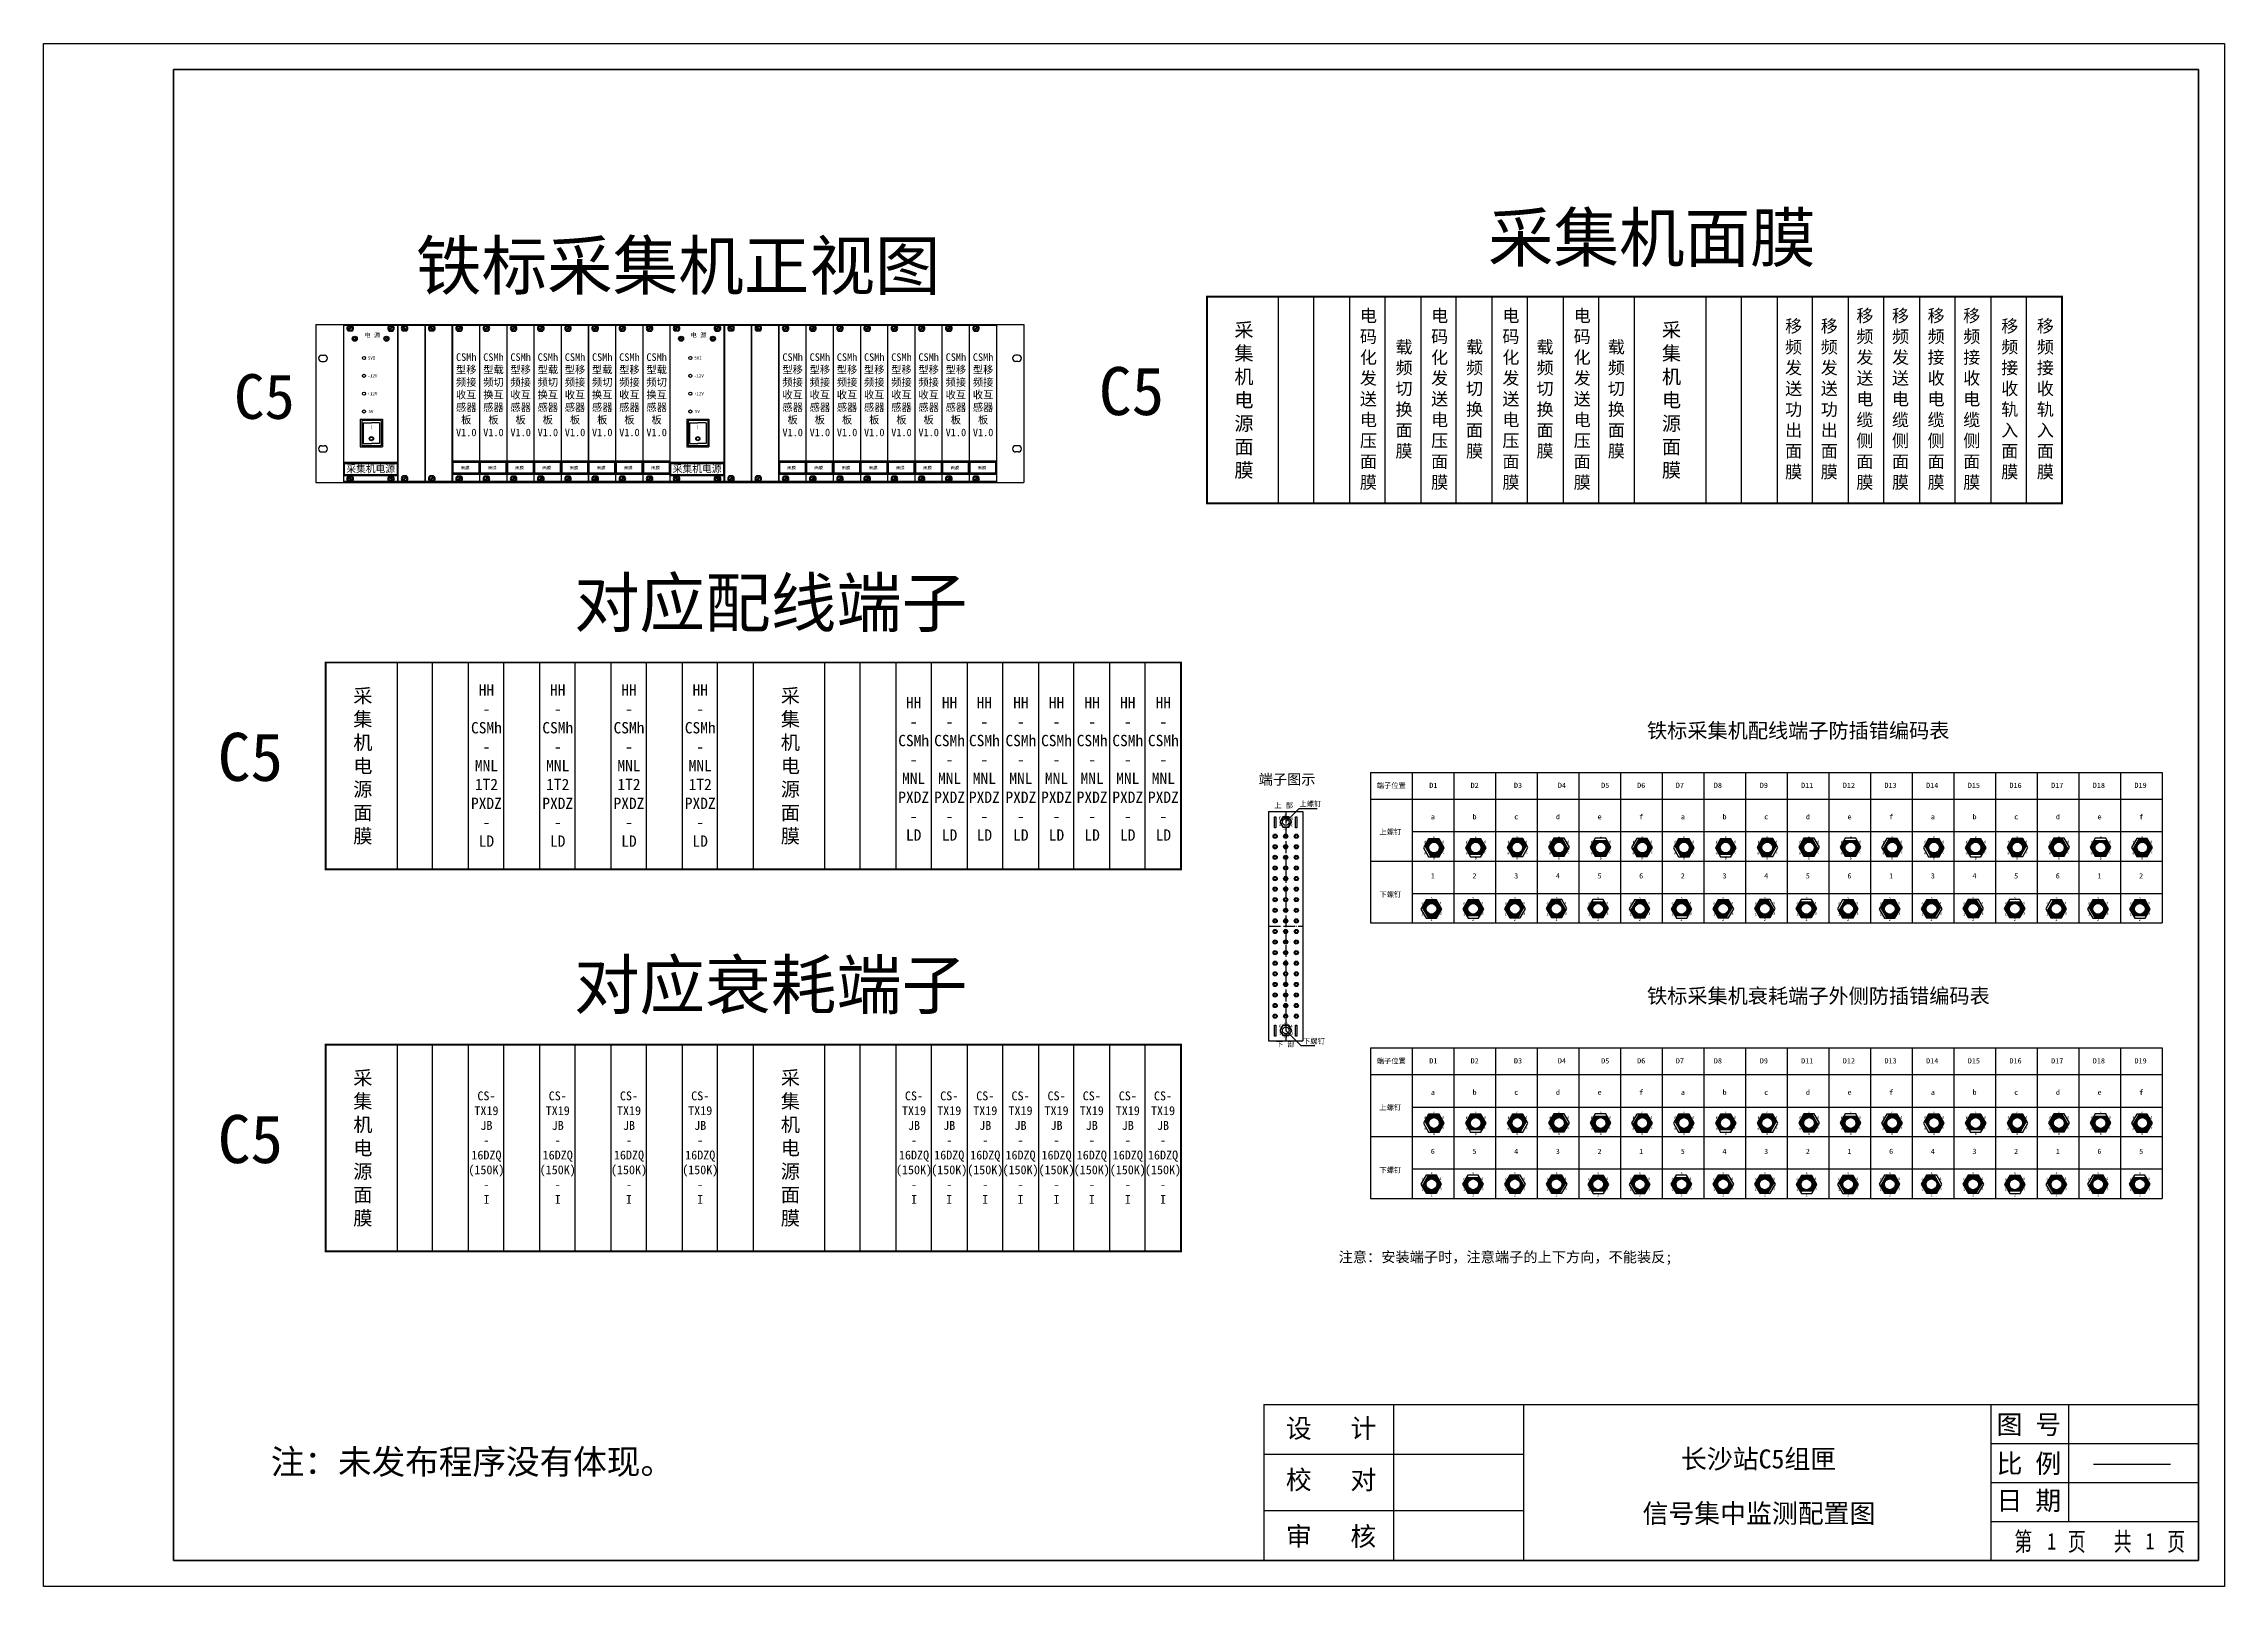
# Model space of a CAD drawing. Extents: x 13290 to 31124, y 5793 to 16373.
# Drawn here: x 13290 to 17716, y 5793 to 8923 of the extents above; entities outside this region: 1.
import ezdxf
from ezdxf.enums import TextEntityAlignment as Align

# ---------------------------------------------------------------- set-up
doc = ezdxf.new("R2010")
doc.units = 0
doc.linetypes.add('ACAD_ISO04W100', pattern=[30, 24, -3, 0, -3])
doc.linetypes.add('HIDDEN', pattern=[0.375, 0.25, -0.125])
doc.layers.get('0').update_dxf_attribs({"linetype": 'CONTINUOUS'})
doc.layers.get('Defpoints').update_dxf_attribs({"linetype": 'CONTINUOUS'})
for name, color, linetype in [('HIDDEN', 5, 'HIDDEN'), ('图层1', 3, 'CONTINUOUS'), ('图框_外框线', 7, 'CONTINUOUS'), ('文字', 3, 'CONTINUOUS'), ('用户自定义1', 7, 'CONTINUOUS'), ('轮廓', 7, 'CONTINUOUS'), ('轮廓线', 255, 'CONTINUOUS')]:
    doc.layers.add(name, color=color, linetype=linetype)
doc.layers.add('中心线', color=1, linetype='ACAD_ISO04W100', lineweight=18)
doc.layers.add('参考线层', color=4, linetype='CONTINUOUS', plot=False)
doc.styles.add('Ht', font='simhei_0.ttf')
doc.styles.get("Standard").update_dxf_attribs({"font": 'simhei_0.ttf'})
doc.styles.add('仿宋', font='simfang_0.ttf', dxfattribs={"width": 0.8})
doc.styles.add('仿宋3.5', font='simfang_0.ttf', dxfattribs={"width": 0.7, "height": 3.5})
doc.styles.add('仿宋正常', font='simfang_0.ttf')
doc.styles.add('黑', font='simhei_0.ttf')
doc.styles.add('黑体', font='simhei_0.ttf')

# ---------------------------------------------------------------- blocks, each defined once
blk = doc.blocks.new('面膜框')
for p, q in [((0, 0), (0, 231.8)), ((79.9, 231.8), (79.9, 0)), ((119.8, 0), (119.8, 231.8)), ((159.8, 231.8), (159.8, 0)), ((199.7, 0), (199.7, 231.8)), ((239.7, 231.8), (239.7, 0)), ((279.6, 0), (279.6, 231.8)), ((319.6, 231.8), (319.6, 0)), ((359.5, 0), (359.5, 231.8)), ((399.5, 231.8), (399.5, 0)), ((439.4, 0), (439.4, 231.8)), ((479.4, 0), (479.4, 231.8)), ((559.3, 231.8), (559.3, 0)), ((599.2, 0), (599.2, 231.8)), ((639.2, 231.8), (639.2, 0)), ((679.1, 0), (679.1, 231.8)), ((719.1, 231.8), (719.1, 0)), ((759, 0), (759, 231.8)), ((799, 231.8), (799, 0)), ((838.9, 0), (838.9, 231.8)), ((878.9, 231.8), (878.9, 0)), ((918.8, 0), (918.8, 231.8))]:
    blk.add_line(p, q)
at = {"const_width": 2.16}
blk.add_lwpolyline([(0, 231.8), (958.8, 231.8), (958.8, 0), (0, 0)], close=True, dxfattribs=at)
blk = doc.blocks.new('图框')
for p, q in [((0, 0), (0, 3129.9)), ((0, 3129.9), (4426.1, 3129.9)), ((4426.1, 3129.9), (4426.1, 0)), ((2476.5, 368.8), (2476.5, 52.7)), ((2476.5, 368.8), (4373.4, 368.8)), ((2739.9, 368.8), (2739.9, 52.7)), ((3003.4, 368.8), (3003.4, 52.7)), ((3951.8, 368.8), (3951.8, 52.7)), ((4109.9, 368.8), (4109.9, 131.7)), ((4373.4, 368.8), (4373.4, 52.7)), ((3003.4, 347.8), (3003.4, 52.7)), ((2476.5, 268.4), (3003.4, 268.4)), ((3951.8, 289.8), (4373.4, 289.8)), ((4160.2, 248.1), (4316.4, 248.1)), ((3951.8, 210.8), (4373.4, 210.8)), ((2476.5, 154.1), (3003.4, 154.1)), ((3951.8, 131.7), (4373.4, 131.7)), ((2476.5, 52.7), (4373.4, 52.7)), ((4426.1, 0), (0, 0))]:
    blk.add_line(p, q)
at = {"color": 1, "lineweight": 70}
for p, q in [((263.5, 52.7), (263.5, 3077.2)), ((263.5, 3077.2), (4373.4, 3077.2)), ((4373.4, 3077.2), (4373.4, 52.7)), ((4373.4, 52.7), (263.5, 52.7))]:
    blk.add_line(p, q, dxfattribs=at)
at = {"style": '仿宋3.5', "width": 0.8}
for p in [(4066.5, 74.7), (4265.8, 74.8)]:
    blk.add_attdef('P', p, '', height=33.7, dxfattribs=at)
at = {"layer": '图层1', "color": 0, "style": '仿宋'}
for s, p in [('设   计', (2521.1, 301.4)), ('图 号', (3963.7, 309)), ('比 例', (3963.7, 229.8)), ('校   对', (2521.1, 197)), ('日 期', (3963.7, 154.9)), ('审   核', (2521.1, 82.3))]:
    blk.add_text(s, height=38.49, dxfattribs=at).set_placement(p)
at = {"layer": '图层1', "color": 0, "style": '仿宋3.5', "width": 0.7}
for s, p in [('第    页', (3999.8, 72)), ('共    页', (4201.5, 72))]:
    blk.add_text(s, height=37.94, dxfattribs=at).set_placement(p)
at = {"layer": '图层1', "color": 0, "style": '仿宋'}
for tag, p in [('车站站名', (3480.6, 259.1)), ('图纸名称', (3481.4, 148.8))]:
    blk.add_attdef(tag, text='', height=38.5, dxfattribs=at).set_placement(p, align=Align.MIDDLE)
blk = doc.blocks.new('CSMh型8路移频接收互感器板V1.0')
at = {"color": 0}
for p, q in [((0, 174.8), (0, 0)), ((30.5, 174.8), (30.5, 0))]:
    blk.add_line(p, q, dxfattribs=at)
at = {"linetype": 'ByBlock'}
for p, q in [((30.5, 174.8), (0, 174.8)), ((9.8, 174.8), (5.6, 174.8)), ((0.7, 22.8), (0.7, 8)), ((9.8, 6.2), (5.6, 6.2)), ((29.9, 8), (29.9, 22.8)), ((30.5, 0), (0, 0))]:
    blk.add_line(p, q, dxfattribs=at)
for p, q in [((8.8, 173.8), (5.9, 170.2)), ((9.4, 173.3), (6.5, 169.7)), ((5.6, 168.7), (9.8, 168.7)), ((29.9, 22.8), (0.7, 22.8)), ((29.9, 21.5), (0.7, 21.5)), ((29.9, 9.4), (0.7, 9.4)), ((29.9, 8), (0.7, 8)), ((8.8, 5.1), (5.9, 1.5)), ((9.4, 4.6), (6.5, 1))]:
    blk.add_line(p, q)
for centre, radius in [((7.7, 171.8), 2.48), ((7.7, 171.8), 2.33), ((7.7, 3.1), 2.48), ((7.7, 3.1), 2.33)]:
    blk.add_circle(centre, radius)
for centre, start, end in [((7.7, 171.8), 124.2422, 235.7578), ((7.7, 171.8), 304.2422, 55.7578), ((7.7, 3.1), 124.2422, 235.7578), ((7.7, 3.1), 304.2422, 55.7578)]:
    blk.add_arc(centre, 3.72, start, end, dxfattribs=at)
at = {"insert": (15.6, 97.2), "char_height": 8.438, "width": 30.277, "attachment_point": 5, "style": '黑体'}
blk.add_mtext('CSMh型移频接收互感器板\\PV1.0', dxfattribs=at)
at = {"style": '仿宋正常'}
blk.add_attdef('面膜', text='', height=3.47, dxfattribs=at).set_placement((14.3, 15.4), align=Align.MIDDLE_CENTER)
blk = doc.blocks.new('06型铁标采集机箱')
for p, q in [((7.5, -34.25), (10.5, -34.25)), ((7.5, -41.25), (10.5, -41.25)), ((788.5, -34.25), (785.5, -34.25)), ((788.5, -41.25), (785.5, -41.25)), ((7.5, -135.75), (10.5, -135.75)), ((7.5, -142.75), (10.5, -142.75)), ((788.5, -135.75), (785.5, -135.75)), ((788.5, -142.75), (785.5, -142.75))]:
    blk.add_line(p, q)
for centre, start, end in [((7.5, -37.75), 90, 270), ((10.5, -37.75), 270, 90), ((785.5, -37.75), 90, 270), ((788.5, -37.75), 270, 90), ((7.5, -139.25), 90, 270), ((10.5, -139.25), 270, 90), ((785.5, -139.25), 90, 270), ((788.5, -139.25), 270, 90)]:
    blk.add_arc(centre, 3.5, start, end)
at = {"layer": 'Defpoints'}
blk.add_line((0.84, 0), (794.84, 0), dxfattribs=at)
at = {"layer": '参考线层'}
for p, q in [((93, -1.075), (93, -175.925)), ((123.5, -1.075), (123.5, -175.925)), ((154, -1.075), (154, -175.925)), ((184.5, -1.075), (184.5, -175.925)), ((215, -1.075), (215, -175.925)), ((245.5, -1.075), (245.5, -175.925)), ((276, -1.075), (276, -175.925)), ((306.5, -1.075), (306.5, -175.925)), ((337, -1.075), (337, -177)), ((367.5, -1.075), (367.5, -175.925)), ((398, -1.075), (398, -175.925)), ((459, -1.075), (459, -175.925)), ((489.5, -1.075), (489.5, -175.925)), ((520, -1.075), (520, -175.925)), ((550.5, -1.075), (550.5, -175.925)), ((581, -1.075), (581, -175.925)), ((611.5, -1.075), (611.5, -175.925)), ((642, -1.075), (642, -175.925)), ((672.5, -1.075), (672.5, -175.925)), ((703, -1.075), (703, -175.925)), ((733.5, -1.075), (733.5, -175.925))]:
    blk.add_line(p, q, dxfattribs=at)
at = {"layer": '轮廓'}
for p, q in [((0.84, 0), (0.84, -177)), ((32, 0), (32, -177)), ((764, -1.075), (32, -1.075)), ((764, 0), (764, -177)), ((794.84, 0), (794.84, -177)), ((0.84, -177), (794.84, -177)), ((764, -175.925), (32, -175.925))]:
    blk.add_line(p, q, dxfattribs=at)
blk = doc.blocks.new('补空板')
at = {"linetype": 'ByBlock'}
for p, q in [((30.5, 0), (0, 0)), ((0, 0), (0, -174.8)), ((5.4, 0), (9.6, 0)), ((30.5, -174.8), (30.5, 0)), ((9.6, -6.2), (5.4, -6.2)), ((9.6, -168.6), (5.4, -168.6)), ((30.5, -174.8), (0, -174.8)), ((5.4, -174.8), (9.6, -174.8))]:
    blk.add_line(p, q, dxfattribs=at)
for p, q in [((8.6, -5.2), (5.7, -1.5)), ((9.3, -4.7), (6.4, -1)), ((8.6, -169.7), (5.7, -173.3)), ((9.3, -170.2), (6.4, -173.8))]:
    blk.add_line(p, q)
for centre, radius in [((7.5, -3.1), 2.5), ((7.5, -3.1), 2.35), ((7.5, -171.7), 2.5), ((7.5, -171.7), 2.35)]:
    blk.add_circle(centre, radius)
for centre, start, end in [((7.5, -3.1), 124.2422, 235.7578), ((7.5, -3.1), 304.2422, 55.7578), ((7.5, -171.7), 124.2422, 235.7578), ((7.5, -171.7), 304.2422, 55.7578)]:
    blk.add_arc(centre, 3.75, start, end, dxfattribs=at)
blk = doc.blocks.new('CSMh载频切换互感器板V1.0')
at = {"color": 0}
for p, q in [((0, 174.8), (0, 0)), ((30.5, 174.8), (30.5, 0))]:
    blk.add_line(p, q, dxfattribs=at)
at = {"linetype": 'ByBlock'}
for p, q in [((30.5, 174.8), (0, 174.8)), ((9.8, 174.8), (5.6, 174.8)), ((0.7, 22.8), (0.7, 8)), ((9.8, 6.2), (5.6, 6.2)), ((29.9, 8), (29.9, 22.8)), ((30.5, 0), (0, 0))]:
    blk.add_line(p, q, dxfattribs=at)
for p, q in [((8.8, 173.8), (5.9, 170.2)), ((9.4, 173.3), (6.5, 169.7)), ((5.6, 168.7), (9.8, 168.7)), ((29.9, 22.8), (0.7, 22.8)), ((29.9, 21.5), (0.7, 21.5)), ((29.9, 9.4), (0.7, 9.4)), ((29.9, 8), (0.7, 8)), ((8.8, 5.1), (5.9, 1.5)), ((9.4, 4.6), (6.5, 1))]:
    blk.add_line(p, q)
for centre, radius in [((7.7, 171.8), 2.48), ((7.7, 171.8), 2.33), ((7.7, 3.1), 2.48), ((7.7, 3.1), 2.33)]:
    blk.add_circle(centre, radius)
for centre, start, end in [((7.7, 171.8), 124.2422, 235.7578), ((7.7, 171.8), 304.2422, 55.7578), ((7.7, 3.1), 124.2422, 235.7578), ((7.7, 3.1), 304.2422, 55.7578)]:
    blk.add_arc(centre, 3.72, start, end, dxfattribs=at)
at = {"insert": (15.6, 97.2), "char_height": 8.438, "width": 30.277, "attachment_point": 5, "style": '黑体'}
blk.add_mtext('CSMh型载频切换互感器板\\PV1.0', dxfattribs=at)
at = {"style": '仿宋正常'}
blk.add_attdef('面膜', text='', height=3.47, dxfattribs=at).set_placement((14.3, 15.4), align=Align.MIDDLE_CENTER)
blk = doc.blocks.new('普通电源面板')
at = {"linetype": 'ByBlock'}
h = blk.add_hatch(color=256, dxfattribs=at)
h.paths.add_polyline_path([(31.3, 50.5), (31.3, 49.9, -0.414214), (33.1, 48.1, -0.414214), (31.3, 46.3), (31.3, 45.7, 0.414214), (33.6, 48.1, 0.414214)])
h.paths.add_polyline_path([(28.9, 48.1, 0.414214), (31.3, 45.7), (31.3, 46.3, -0.414214), (29.4, 48.1, -0.414214), (31.3, 49.9), (31.3, 50.5, 0.414214)])
for p, q in [((5.7, 170.2), (8.6, 173.8)), ((6.4, 169.7), (9.3, 173.3)), ((51.5, 170.2), (54.4, 173.8)), ((52.2, 169.7), (55.1, 173.3)), ((61, 0), (0, 0)), ((60.2, 21.2), (0.7, 21.2)), ((0.7, 21.2), (0.7, 6.3)), ((60.2, 19.9), (0.7, 19.9)), ((60.2, 7.6), (0.7, 7.6)), ((60.2, 6.3), (0.7, 6.3)), ((5.7, 4.7), (8.6, 1)), ((6.4, 5.2), (9.3, 1.5)), ((51.5, 4.7), (54.4, 1)), ((52.2, 5.2), (55.1, 1.5)), ((60.2, 21.2), (60.2, 6.3))]:
    blk.add_line(p, q)
for p, q in [((9.6, 168.6), (5.4, 168.6)), ((51.2, 168.6), (55.4, 168.6)), ((18.8, 69.8), (43.8, 69.8)), ((18.8, 69.8), (18.8, 38.8)), ((22, 65.8), (22, 42.8)), ((22, 65.8), (31.3, 65.8)), ((40.5, 65.8), (31.3, 65.8)), ((40.5, 65.8), (40.5, 42.8)), ((43.8, 69.8), (43.8, 38.8)), ((18.8, 38.8), (43.8, 38.8)), ((22, 42.8), (31.3, 42.8)), ((40.5, 42.8), (31.3, 42.8)), ((9.7, 6.2), (5.5, 6.2)), ((51.3, 6.2), (55.5, 6.2))]:
    blk.add_line(p, q, dxfattribs=at)
at = {"color": 0, "linetype": 'Continuous'}
for p, q in [((12.1, 160.6), (11.3, 160.6)), ((11.3, 160.6), (11.3, 159.6)), ((12.1, 159.6), (11.3, 159.6)), ((13.1, 161.3), (12.1, 161.3)), ((12.1, 160.6), (12.1, 161.3)), ((12.1, 159.6), (12.1, 158.9)), ((13.1, 158.9), (12.1, 158.9)), ((13.1, 160.6), (13.1, 161.3)), ((13.1, 160.6), (13.8, 160.6)), ((13.1, 159.6), (13.1, 158.9)), ((13.1, 159.6), (13.8, 159.6)), ((13.8, 160.6), (13.8, 159.6)), ((47.7, 160.6), (47, 160.6)), ((47, 160.6), (47, 159.6)), ((47.7, 159.6), (47, 159.6)), ((47.7, 160.6), (47.7, 161.3)), ((48.7, 161.3), (47.7, 161.3)), ((47.7, 159.6), (47.7, 158.9)), ((48.7, 158.9), (47.7, 158.9)), ((48.7, 160.6), (48.7, 161.3)), ((48.7, 160.6), (49.5, 160.6)), ((48.7, 159.6), (48.7, 158.9)), ((48.7, 159.6), (49.5, 159.6)), ((49.5, 160.6), (49.5, 159.6))]:
    blk.add_line(p, q, dxfattribs=at)
at = {"linetype": 'ByBlock'}
blk.add_lwpolyline([(61, 0), (61, 174.8), (0, 174.8), (0, 0)], dxfattribs=at)
at = {"linetype": 'ByBlock', "const_width": 0.5}
blk.add_lwpolyline([(31.3, 63.3), (31.3, 58.5)], dxfattribs=at)
for centre, radius in [((7.5, 171.7), 2.5), ((7.5, 171.7), 2.35), ((53.3, 171.7), 2.5), ((53.3, 171.7), 2.35), ((12.6, 160.1), 2.8), ((48.2, 160.1), 2.8), ((7.5, 3.1), 2.5), ((7.5, 3.1), 2.35), ((53.3, 3.1), 2.5), ((53.3, 3.1), 2.35)]:
    blk.add_circle(centre, radius)
at = {"color": 0, "linetype": 'Continuous'}
for centre in [(12.6, 160.1), (48.2, 160.1)]:
    blk.add_circle(centre, 2.46, dxfattribs=at)
at = {"linetype": 'ByBlock'}
for centre, radius in [((23, 138.5), 1.75), ((23, 118.5), 1.75), ((23, 98.5), 1.75), ((23, 78.5), 1.75), ((31.3, 48.1), 2.37), ((31.3, 48.1), 1.83)]:
    blk.add_circle(centre, radius, dxfattribs=at)
for centre, start, end in [((7.5, 171.7), 124.2422, 235.7578), ((7.5, 171.7), 304.2422, 55.7578), ((53.3, 171.7), 124.2422, 235.7578), ((53.3, 171.7), 304.2422, 55.7578), ((7.5, 3.1), 124.2422, 235.7578), ((7.5, 3.1), 304.2422, 55.7578), ((53.3, 3.1), 124.2422, 235.7578), ((53.3, 3.1), 304.2422, 55.7578)]:
    blk.add_arc(centre, 3.75, start, end, dxfattribs=at)
at = {"layer": 'HIDDEN', "linetype": 'ByBlock'}
for p, q in [((42.4, 68.5), (20.4, 68.5)), ((20.4, 68.5), (20.4, 40)), ((42.4, 68.5), (42.4, 40)), ((42.2, 40), (20.4, 40))]:
    blk.add_line(p, q, dxfattribs=at)
at = {"linetype": 'ByBlock', "style": '黑体'}
for s, height, p in [('电 源', 5, (32.1, 164.2)), ('5VI', 3.5, (31.5, 138.5)), ('+12V', 3.5, (32.5, 98.5)), ('-12V', 3.5, (32.5, 118.5)), ('5V', 3.5, (30.8, 78.5))]:
    blk.add_text(s, height=height, dxfattribs=at).set_placement(p, align=Align.MIDDLE_CENTER)
at = {"insert": (30.5, 13.8), "char_height": 8, "width": 59.5, "attachment_point": 5, "style": '黑体'}
blk.add_mtext('采集机电源', dxfattribs=at)

msp = doc.modelspace()

# ---------------------------------------------------------------- hatches: boundary and pattern name
at = {"layer": '用户自定义1', "linetype": 'ByBlock'}
h = msp.add_hatch(color=256, dxfattribs=at)
h.paths.add_polyline_path([(16122.6, 7310.3), (16101.4, 7310.3), (16093.5, 7296.6), (16106.7, 7273.7), (16122.6, 7273.7), (16133.1, 7292)])
h.paths.add_polyline_path([(16123.1, 7292.4, -1), (16101.4, 7292.4, -1)], flags=16)
h = msp.add_hatch(color=256, dxfattribs=at)
h.paths.add_polyline_path([(16186.5, 7310.3), (16175.9, 7292), (16183.8, 7278.3), (16210.3, 7278.3), (16218.2, 7292), (16207.6, 7310.3)])
h.paths.add_polyline_path([(16202.2, 7301.9, -1), (16191.4, 7283, -1)], flags=16)
h = msp.add_hatch(color=256, dxfattribs=at)
h.paths.add_polyline_path([(16300.3, 7297), (16292.4, 7310.7), (16271.3, 7310.7), (16260.7, 7292.4), (16271.3, 7274.1), (16287.1, 7274.1)])
h.paths.add_polyline_path([(16292.2, 7292.4, 1), (16270.5, 7292.4, 1)], flags=16)
h = msp.add_hatch(color=256, dxfattribs=at)
h.paths.add_polyline_path([(16355.6, 7274.6), (16376.7, 7274.6), (16384.7, 7288.3), (16371.5, 7311.2), (16355.6, 7311.2), (16345, 7292.9)])
h.paths.add_polyline_path([(16355.1, 7292.4, -1), (16376.8, 7292.4, -1)], flags=16)
h = msp.add_hatch(color=256, dxfattribs=at)
h.paths.add_polyline_path([(16460.8, 7274.6), (16471.4, 7292.9), (16463.4, 7306.6), (16437, 7306.6), (16429.1, 7292.9), (16439.7, 7274.6)])
h.paths.add_polyline_path([(16439.6, 7292.4, -1), (16461.4, 7292.4, -1)], flags=16)
h = msp.add_hatch(color=256, dxfattribs=at)
h.paths.add_polyline_path([(16555.7, 7292.4), (16545.1, 7310.7), (16529.3, 7310.7), (16516.1, 7287.9), (16524, 7274.1), (16545.1, 7274.1)])
h.paths.add_polyline_path([(16524.2, 7292.4, -1), (16545.9, 7292.4, -1)], flags=16)
h = msp.add_hatch(color=256, dxfattribs=at)
h.paths.add_polyline_path([(16629.9, 7310.3), (16608.8, 7310.3), (16600.9, 7296.6), (16614.1, 7273.7), (16629.9, 7273.7), (16640.5, 7292)])
h.paths.add_polyline_path([(16630.5, 7292.4, -1), (16608.7, 7292.4, -1)], flags=16)
h = msp.add_hatch(color=256, dxfattribs=at)
h.paths.add_polyline_path([(16693.8, 7310.3), (16683.3, 7292), (16691.2, 7278.3), (16717.6, 7278.3), (16725.5, 7292), (16715, 7310.3)])
h.paths.add_polyline_path([(16709.6, 7301.9, -1), (16698.7, 7283, -1)], flags=16)
h = msp.add_hatch(color=256, dxfattribs=at)
h.paths.add_polyline_path([(16768.1, 7292.4), (16778.6, 7274.1), (16794.5, 7274.1), (16807.7, 7297), (16799.8, 7310.7), (16778.6, 7310.7)])
h.paths.add_polyline_path([(16799.6, 7292.4, -1), (16777.8, 7292.4, -1)], flags=16)
h = msp.add_hatch(color=256, dxfattribs=at)
h.paths.add_polyline_path([(16863, 7274.6), (16884.1, 7274.6), (16892, 7288.3), (16878.8, 7311.2), (16863, 7311.2), (16852.4, 7292.9)])
h.paths.add_polyline_path([(16862.4, 7292.4, -1), (16884.2, 7292.4, -1)], flags=16)
h = msp.add_hatch(color=256, dxfattribs=at)
h.paths.add_polyline_path([(16968.2, 7274.6), (16978.7, 7292.9), (16970.8, 7306.6), (16944.4, 7306.6), (16936.5, 7292.9), (16947, 7274.6)])
h.paths.add_polyline_path([(16947, 7292.4, -1), (16968.7, 7292.4, -1)], flags=16)
h = msp.add_hatch(color=256, dxfattribs=at)
h.paths.add_polyline_path([(17063.1, 7292.4), (17052.5, 7310.7), (17036.6, 7310.7), (17023.4, 7287.9), (17031.3, 7274.1), (17052.5, 7274.1)])
h.paths.add_polyline_path([(17031.5, 7292.4, -1), (17053.3, 7292.4, -1)], flags=16)
h = msp.add_hatch(color=256, dxfattribs=at)
h.paths.add_polyline_path([(17137.3, 7310.3), (17116.1, 7310.3), (17108.2, 7296.6), (17121.4, 7273.7), (17137.3, 7273.7), (17147.9, 7292)])
h.paths.add_polyline_path([(17137.8, 7292.4, -1), (17116.1, 7292.4, -1)], flags=16)
h = msp.add_hatch(color=256, dxfattribs=at)
h.paths.add_polyline_path([(17201.2, 7310.3), (17190.6, 7292), (17198.6, 7278.3), (17225, 7278.3), (17232.9, 7292), (17222.3, 7310.3)])
h.paths.add_polyline_path([(17217, 7301.9, -1), (17206.1, 7283, -1)], flags=16)
h = msp.add_hatch(color=256, dxfattribs=at)
h.paths.add_polyline_path([(17275.4, 7292.4), (17286, 7274.1), (17301.9, 7274.1), (17315.1, 7297), (17307.1, 7310.7), (17286, 7310.7)])
h.paths.add_polyline_path([(17307, 7292.4, -1), (17285.2, 7292.4, -1)], flags=16)
h = msp.add_hatch(color=256, dxfattribs=at)
h.paths.add_polyline_path([(17370.3, 7274.6), (17391.5, 7274.6), (17399.4, 7288.3), (17386.2, 7311.2), (17370.3, 7311.2), (17359.7, 7292.9)])
h.paths.add_polyline_path([(17369.8, 7292.4, -1), (17391.5, 7292.4, -1)], flags=16)
h = msp.add_hatch(color=256, dxfattribs=at)
h.paths.add_polyline_path([(17475.5, 7274.6), (17486.1, 7292.9), (17478.2, 7306.6), (17451.7, 7306.6), (17443.8, 7292.9), (17454.4, 7274.6)])
h.paths.add_polyline_path([(17454.3, 7292.4, -1), (17476.1, 7292.4, -1)], flags=16)
h = msp.add_hatch(color=256, dxfattribs=at)
h.paths.add_polyline_path([(17570.4, 7292.4), (17559.8, 7310.7), (17544, 7310.7), (17530.8, 7287.9), (17538.7, 7274.1), (17559.8, 7274.1)])
h.paths.add_polyline_path([(17538.9, 7292.4, -1), (17560.6, 7292.4, -1)], flags=16)
h = msp.add_hatch(color=256, dxfattribs=at)
h.paths.add_polyline_path([(16117.5, 7186), (16096.4, 7186), (16088.4, 7172.3), (16101.6, 7149.4), (16117.5, 7149.4), (16128.1, 7167.7)])
h.paths.add_polyline_path([(16118, 7168.1, -1), (16096.3, 7168.1, -1)], flags=16)
h = msp.add_hatch(color=256, dxfattribs=at)
h.paths.add_polyline_path([(16181.4, 7186), (16170.8, 7167.7), (16178.8, 7153.9), (16205.2, 7153.9), (16213.1, 7167.7), (16202.5, 7186)])
h.paths.add_polyline_path([(16202.6, 7168.1, -1), (16180.9, 7168.1, -1)], flags=16)
h = msp.add_hatch(color=256, dxfattribs=at)
h.paths.add_polyline_path([(16255.6, 7168.1), (16266.2, 7149.8), (16282.1, 7149.8), (16295.3, 7172.7), (16287.3, 7186.4), (16266.2, 7186.4)])
h.paths.add_polyline_path([(16287.2, 7168.1, -1), (16265.4, 7168.1, -1)], flags=16)
h = msp.add_hatch(color=256, dxfattribs=at)
h.paths.add_polyline_path([(16350.5, 7150.2), (16371.7, 7150.2), (16379.6, 7163.9), (16366.4, 7186.8), (16350.5, 7186.8), (16339.9, 7168.5)])
h.paths.add_polyline_path([(16350, 7168.1, -1), (16371.7, 7168.1, -1)], flags=16)
h = msp.add_hatch(color=256, dxfattribs=at)
h.paths.add_polyline_path([(16455.7, 7150.2), (16466.3, 7168.5), (16458.4, 7182.3), (16432, 7182.3), (16424, 7168.5), (16434.6, 7150.2)])
h.paths.add_polyline_path([(16434.5, 7168.1, -1), (16456.3, 7168.1, -1)], flags=16)
h = msp.add_hatch(color=256, dxfattribs=at)
h.paths.add_polyline_path([(16550.6, 7168.1), (16540, 7186.4), (16524.2, 7186.4), (16511, 7163.5), (16518.9, 7149.8), (16540, 7149.8)])
h.paths.add_polyline_path([(16519.1, 7168.1, -1), (16540.8, 7168.1, -1)], flags=16)
h = msp.add_hatch(color=256, dxfattribs=at)
h.paths.add_polyline_path([(16604.2, 7186), (16593.6, 7167.7), (16601.6, 7153.9), (16628, 7153.9), (16635.9, 7167.7), (16625.3, 7186)])
h.paths.add_polyline_path([(16625.4, 7168.1, -1), (16603.7, 7168.1, -1)], flags=16)
h = msp.add_hatch(color=256, dxfattribs=at)
h.paths.add_polyline_path([(16678.4, 7168.1), (16689, 7149.8), (16704.9, 7149.8), (16718.1, 7172.7), (16710.1, 7186.4), (16689, 7186.4)])
h.paths.add_polyline_path([(16710, 7168.1, -1), (16688.2, 7168.1, -1)], flags=16)
h = msp.add_hatch(color=256, dxfattribs=at)
h.paths.add_polyline_path([(16773.3, 7150.2), (16794.5, 7150.2), (16802.4, 7163.9), (16789.2, 7186.8), (16773.3, 7186.8), (16762.7, 7168.5)])
h.paths.add_polyline_path([(16772.8, 7168.1, -1), (16794.5, 7168.1, -1)], flags=16)
h = msp.add_hatch(color=256, dxfattribs=at)
h.paths.add_polyline_path([(16878.5, 7150.2), (16889.1, 7168.5), (16881.2, 7182.3), (16854.7, 7182.3), (16846.8, 7168.5), (16857.4, 7150.2)])
h.paths.add_polyline_path([(16857.3, 7168.1, -1), (16879.1, 7168.1, -1)], flags=16)
h = msp.add_hatch(color=256, dxfattribs=at)
h.paths.add_polyline_path([(16973.4, 7168.1), (16962.8, 7186.4), (16947, 7186.4), (16933.8, 7163.5), (16941.7, 7149.8), (16962.8, 7149.8)])
h.paths.add_polyline_path([(16941.9, 7168.1, -1), (16963.6, 7168.1, -1)], flags=16)
h = msp.add_hatch(color=256, dxfattribs=at)
h.paths.add_polyline_path([(17047.7, 7186), (17026.5, 7186), (17018.6, 7172.3), (17031.8, 7149.4), (17047.7, 7149.4), (17058.2, 7167.7)])
h.paths.add_polyline_path([(17048.2, 7168.1, -1), (17026.5, 7168.1, -1)], flags=16)
h = msp.add_hatch(color=256, dxfattribs=at)
h.paths.add_polyline_path([(17101.2, 7168.1), (17111.8, 7149.8), (17127.7, 7149.8), (17140.9, 7172.7), (17132.9, 7186.4), (17111.8, 7186.4)])
h.paths.add_polyline_path([(17132.8, 7168.1, -1), (17111, 7168.1, -1)], flags=16)
h = msp.add_hatch(color=256, dxfattribs=at)
h.paths.add_polyline_path([(17196.1, 7150.2), (17217.3, 7150.2), (17225.2, 7163.9), (17212, 7186.8), (17196.1, 7186.8), (17185.5, 7168.5)])
h.paths.add_polyline_path([(17195.6, 7168.1, -1), (17217.3, 7168.1, -1)], flags=16)
h = msp.add_hatch(color=256, dxfattribs=at)
h.paths.add_polyline_path([(17301.3, 7150.2), (17311.9, 7168.5), (17304, 7182.3), (17277.5, 7182.3), (17269.6, 7168.5), (17280.2, 7150.2)])
h.paths.add_polyline_path([(17280.1, 7168.1, -1), (17301.9, 7168.1, -1)], flags=16)
h = msp.add_hatch(color=256, dxfattribs=at)
h.paths.add_polyline_path([(17396.2, 7168.1), (17385.6, 7186.4), (17369.8, 7186.4), (17356.6, 7163.5), (17364.5, 7149.8), (17385.6, 7149.8)])
h.paths.add_polyline_path([(17364.7, 7168.1, -1), (17386.4, 7168.1, -1)], flags=16)
h = msp.add_hatch(color=256, dxfattribs=at)
h.paths.add_polyline_path([(17470.5, 7186), (17449.3, 7186), (17441.4, 7172.3), (17454.6, 7149.4), (17470.5, 7149.4), (17481, 7167.7)])
h.paths.add_polyline_path([(17471, 7168.1, -1), (17449.2, 7168.1, -1)], flags=16)
h = msp.add_hatch(color=256, dxfattribs=at)
h.paths.add_polyline_path([(17534.4, 7186), (17523.8, 7167.7), (17531.7, 7153.9), (17558.1, 7153.9), (17566.1, 7167.7), (17555.5, 7186)])
h.paths.add_polyline_path([(17555.6, 7168.1, -1), (17533.8, 7168.1, -1)], flags=16)
h = msp.add_hatch(color=256, dxfattribs=at)
h.paths.add_polyline_path([(16122.6, 6751.4), (16101.4, 6751.4), (16093.5, 6737.7), (16106.7, 6714.8), (16122.6, 6714.8), (16133.1, 6733.1)])
h.paths.add_polyline_path([(16123.1, 6733.5, -1), (16101.4, 6733.5, -1)], flags=16)
h = msp.add_hatch(color=256, dxfattribs=at)
h.paths.add_polyline_path([(16186.5, 6751.4), (16175.9, 6733.1), (16183.8, 6719.4), (16210.3, 6719.4), (16218.2, 6733.1), (16207.6, 6751.4)])
h.paths.add_polyline_path([(16202.2, 6742.9, -1), (16191.4, 6724.1, -1)], flags=16)
h = msp.add_hatch(color=256, dxfattribs=at)
h.paths.add_polyline_path([(16300.3, 6738.1), (16292.4, 6751.8), (16271.3, 6751.8), (16260.7, 6733.5), (16271.3, 6715.2), (16287.1, 6715.2)])
h.paths.add_polyline_path([(16292.2, 6733.5, 1), (16270.5, 6733.5, 1)], flags=16)
h = msp.add_hatch(color=256, dxfattribs=at)
h.paths.add_polyline_path([(16355.6, 6715.6), (16376.7, 6715.6), (16384.7, 6729.4), (16371.5, 6752.2), (16355.6, 6752.2), (16345, 6733.9)])
h.paths.add_polyline_path([(16355.1, 6733.5, -1), (16376.8, 6733.5, -1)], flags=16)
h = msp.add_hatch(color=256, dxfattribs=at)
h.paths.add_polyline_path([(16460.8, 6715.6), (16471.4, 6733.9), (16463.4, 6747.7), (16437, 6747.7), (16429.1, 6733.9), (16439.7, 6715.6)])
h.paths.add_polyline_path([(16439.6, 6733.5, -1), (16461.4, 6733.5, -1)], flags=16)
h = msp.add_hatch(color=256, dxfattribs=at)
h.paths.add_polyline_path([(16555.7, 6733.5), (16545.1, 6751.8), (16529.3, 6751.8), (16516.1, 6728.9), (16524, 6715.2), (16545.1, 6715.2)])
h.paths.add_polyline_path([(16524.2, 6733.5, -1), (16545.9, 6733.5, -1)], flags=16)
h = msp.add_hatch(color=256, dxfattribs=at)
h.paths.add_polyline_path([(16629.9, 6751.4), (16608.8, 6751.4), (16600.9, 6737.7), (16614.1, 6714.8), (16629.9, 6714.8), (16640.5, 6733.1)])
h.paths.add_polyline_path([(16630.5, 6733.5, -1), (16608.7, 6733.5, -1)], flags=16)
h = msp.add_hatch(color=256, dxfattribs=at)
h.paths.add_polyline_path([(16693.8, 6751.4), (16683.3, 6733.1), (16691.2, 6719.4), (16717.6, 6719.4), (16725.5, 6733.1), (16715, 6751.4)])
h.paths.add_polyline_path([(16709.6, 6742.9, -1), (16698.7, 6724.1, -1)], flags=16)
h = msp.add_hatch(color=256, dxfattribs=at)
h.paths.add_polyline_path([(16807.7, 6738.1), (16799.8, 6751.8), (16778.6, 6751.8), (16768.1, 6733.5), (16778.6, 6715.2), (16794.5, 6715.2)])
h.paths.add_polyline_path([(16799.6, 6733.5, 1), (16777.8, 6733.5, 1)], flags=16)
h = msp.add_hatch(color=256, dxfattribs=at)
h.paths.add_polyline_path([(16863, 6715.6), (16884.1, 6715.6), (16892, 6729.4), (16878.8, 6752.2), (16863, 6752.2), (16852.4, 6733.9)])
h.paths.add_polyline_path([(16862.4, 6733.5, -1), (16884.2, 6733.5, -1)], flags=16)
h = msp.add_hatch(color=256, dxfattribs=at)
h.paths.add_polyline_path([(16968.2, 6715.6), (16978.7, 6733.9), (16970.8, 6747.7), (16944.4, 6747.7), (16936.5, 6733.9), (16947, 6715.6)])
h.paths.add_polyline_path([(16947, 6733.5, -1), (16968.7, 6733.5, -1)], flags=16)
h = msp.add_hatch(color=256, dxfattribs=at)
h.paths.add_polyline_path([(17063.1, 6733.5), (17052.5, 6751.8), (17036.6, 6751.8), (17023.4, 6728.9), (17031.3, 6715.2), (17052.5, 6715.2)])
h.paths.add_polyline_path([(17031.5, 6733.5, -1), (17053.3, 6733.5, -1)], flags=16)
h = msp.add_hatch(color=256, dxfattribs=at)
h.paths.add_polyline_path([(17137.3, 6751.4), (17116.1, 6751.4), (17108.2, 6737.7), (17121.4, 6714.8), (17137.3, 6714.8), (17147.9, 6733.1)])
h.paths.add_polyline_path([(17137.8, 6733.5, -1), (17116.1, 6733.5, -1)], flags=16)
h = msp.add_hatch(color=256, dxfattribs=at)
h.paths.add_polyline_path([(17201.2, 6751.4), (17190.6, 6733.1), (17198.6, 6719.4), (17225, 6719.4), (17232.9, 6733.1), (17222.3, 6751.4)])
h.paths.add_polyline_path([(17217, 6742.9, -1), (17206.1, 6724.1, -1)], flags=16)
h = msp.add_hatch(color=256, dxfattribs=at)
h.paths.add_polyline_path([(17315.1, 6738.1), (17307.1, 6751.8), (17286, 6751.8), (17275.4, 6733.5), (17286, 6715.2), (17301.9, 6715.2)])
h.paths.add_polyline_path([(17307, 6733.5, 1), (17285.2, 6733.5, 1)], flags=16)
h = msp.add_hatch(color=256, dxfattribs=at)
h.paths.add_polyline_path([(17370.3, 6715.6), (17391.5, 6715.6), (17399.4, 6729.4), (17386.2, 6752.2), (17370.3, 6752.2), (17359.7, 6733.9)])
h.paths.add_polyline_path([(17369.8, 6733.5, -1), (17391.5, 6733.5, -1)], flags=16)
h = msp.add_hatch(color=256, dxfattribs=at)
h.paths.add_polyline_path([(17475.5, 6715.6), (17486.1, 6733.9), (17478.2, 6747.7), (17451.7, 6747.7), (17443.8, 6733.9), (17454.4, 6715.6)])
h.paths.add_polyline_path([(17454.3, 6733.5, -1), (17476.1, 6733.5, -1)], flags=16)
h = msp.add_hatch(color=256, dxfattribs=at)
h.paths.add_polyline_path([(17570.4, 6733.5), (17559.8, 6751.8), (17544, 6751.8), (17530.8, 6728.9), (17538.7, 6715.2), (17559.8, 6715.2)])
h.paths.add_polyline_path([(17538.9, 6733.5, -1), (17560.6, 6733.5, -1)], flags=16)
h = msp.add_hatch(color=256, dxfattribs=at)
h.paths.add_polyline_path([(16127.8, 6609.2), (16117.2, 6627.5), (16101.4, 6627.5), (16088.2, 6604.6), (16096.1, 6590.9), (16117.2, 6590.9)])
h.paths.add_polyline_path([(16096.3, 6609.2, -1), (16118, 6609.2, -1)], flags=16)
h = msp.add_hatch(color=256, dxfattribs=at)
h.paths.add_polyline_path([(16202.1, 6591.3), (16212.6, 6609.6), (16204.7, 6623.3), (16178.3, 6623.3), (16170.3, 6609.6), (16180.9, 6591.3)])
h.paths.add_polyline_path([(16180.9, 6609.2, -1), (16202.6, 6609.2, -1)], flags=16)
h = msp.add_hatch(color=256, dxfattribs=at)
h.paths.add_polyline_path([(16266, 6591.3), (16287.1, 6591.3), (16295, 6605), (16281.8, 6627.9), (16266, 6627.9), (16255.4, 6609.6)])
h.paths.add_polyline_path([(16265.4, 6609.2, -1), (16287.2, 6609.2, -1)], flags=16)
h = msp.add_hatch(color=256, dxfattribs=at)
h.paths.add_polyline_path([(16340.2, 6609.2), (16350.8, 6590.9), (16366.6, 6590.9), (16379.8, 6613.7), (16371.9, 6627.5), (16350.8, 6627.5)])
h.paths.add_polyline_path([(16371.7, 6609.2, -1), (16350, 6609.2, -1)], flags=16)
h = msp.add_hatch(color=256, dxfattribs=at)
h.paths.add_polyline_path([(16435.1, 6627.1), (16424.5, 6608.8), (16432.4, 6595), (16458.9, 6595), (16466.8, 6608.8), (16456.2, 6627.1)])
h.paths.add_polyline_path([(16456.3, 6609.2, -1), (16434.5, 6609.2, -1)], flags=16)
h = msp.add_hatch(color=256, dxfattribs=at)
h.paths.add_polyline_path([(16540.3, 6627.1), (16519.2, 6627.1), (16511.2, 6613.3), (16524.4, 6590.4), (16540.3, 6590.4), (16550.9, 6608.8)])
h.paths.add_polyline_path([(16540.8, 6609.2, -1), (16519.1, 6609.2, -1)], flags=16)
h = msp.add_hatch(color=256, dxfattribs=at)
h.paths.add_polyline_path([(16624.9, 6591.3), (16635.4, 6609.6), (16627.5, 6623.3), (16601.1, 6623.3), (16593.1, 6609.6), (16603.7, 6591.3)])
h.paths.add_polyline_path([(16603.7, 6609.2, -1), (16625.4, 6609.2, -1)], flags=16)
h = msp.add_hatch(color=256, dxfattribs=at)
h.paths.add_polyline_path([(16688.8, 6591.3), (16709.9, 6591.3), (16717.8, 6605), (16704.6, 6627.9), (16688.8, 6627.9), (16678.2, 6609.6)])
h.paths.add_polyline_path([(16688.2, 6609.2, -1), (16710, 6609.2, -1)], flags=16)
h = msp.add_hatch(color=256, dxfattribs=at)
h.paths.add_polyline_path([(16763, 6609.2), (16773.6, 6590.9), (16789.4, 6590.9), (16802.6, 6613.7), (16794.7, 6627.5), (16773.6, 6627.5)])
h.paths.add_polyline_path([(16794.5, 6609.2, -1), (16772.8, 6609.2, -1)], flags=16)
h = msp.add_hatch(color=256, dxfattribs=at)
h.paths.add_polyline_path([(16857.9, 6627.1), (16847.3, 6608.8), (16855.2, 6595), (16881.7, 6595), (16889.6, 6608.8), (16879, 6627.1)])
h.paths.add_polyline_path([(16879.1, 6609.2, -1), (16857.3, 6609.2, -1)], flags=16)
h = msp.add_hatch(color=256, dxfattribs=at)
h.paths.add_polyline_path([(16963.1, 6627.1), (16942, 6627.1), (16934, 6613.3), (16947.2, 6590.4), (16963.1, 6590.4), (16973.7, 6608.8)])
h.paths.add_polyline_path([(16963.6, 6609.2, -1), (16941.9, 6609.2, -1)], flags=16)
h = msp.add_hatch(color=256, dxfattribs=at)
h.paths.add_polyline_path([(17058, 6609.2), (17047.4, 6627.5), (17031.5, 6627.5), (17018.3, 6604.6), (17026.3, 6590.9), (17047.4, 6590.9)])
h.paths.add_polyline_path([(17026.5, 6609.2, -1), (17048.2, 6609.2, -1)], flags=16)
h = msp.add_hatch(color=256, dxfattribs=at)
h.paths.add_polyline_path([(17111.6, 6591.3), (17132.7, 6591.3), (17140.6, 6605), (17127.4, 6627.9), (17111.6, 6627.9), (17101, 6609.6)])
h.paths.add_polyline_path([(17111, 6609.2, -1), (17132.8, 6609.2, -1)], flags=16)
h = msp.add_hatch(color=256, dxfattribs=at)
h.paths.add_polyline_path([(17185.8, 6609.2), (17196.4, 6590.9), (17212.2, 6590.9), (17225.4, 6613.7), (17217.5, 6627.5), (17196.4, 6627.5)])
h.paths.add_polyline_path([(17217.3, 6609.2, -1), (17195.6, 6609.2, -1)], flags=16)
h = msp.add_hatch(color=256, dxfattribs=at)
h.paths.add_polyline_path([(17280.7, 6627.1), (17270.1, 6608.8), (17278, 6595), (17304.5, 6595), (17312.4, 6608.8), (17301.8, 6627.1)])
h.paths.add_polyline_path([(17301.9, 6609.2, -1), (17280.1, 6609.2, -1)], flags=16)
h = msp.add_hatch(color=256, dxfattribs=at)
h.paths.add_polyline_path([(17385.9, 6627.1), (17364.8, 6627.1), (17356.8, 6613.3), (17370, 6590.4), (17385.9, 6590.4), (17396.5, 6608.8)])
h.paths.add_polyline_path([(17386.4, 6609.2, -1), (17364.7, 6609.2, -1)], flags=16)
h = msp.add_hatch(color=256, dxfattribs=at)
h.paths.add_polyline_path([(17480.8, 6609.2), (17470.2, 6627.5), (17454.3, 6627.5), (17441.1, 6604.6), (17449.1, 6590.9), (17470.2, 6590.9)])
h.paths.add_polyline_path([(17449.2, 6609.2, -1), (17471, 6609.2, -1)], flags=16)
h = msp.add_hatch(color=256, dxfattribs=at)
h.paths.add_polyline_path([(17555, 6591.3), (17565.6, 6609.6), (17557.6, 6623.3), (17531.2, 6623.3), (17523.3, 6609.6), (17533.9, 6591.3)])
h.paths.add_polyline_path([(17533.8, 6609.2, -1), (17555.6, 6609.2, -1)], flags=16)

# ---------------------------------------------------------------- linework, layer by layer
at = {"lineweight": -3}
for p, q in [((15804.6, 7352.9), (15818, 7352.9)), ((15804.6, 6912.7), (15818, 6912.7))]:
    msp.add_line(p, q, dxfattribs=at)
for points in [[(15788.5, 7354.8), (15791.3, 7354.8), (15791.3, 7332.7), (15788.5, 7332.7)], [(15805.2, 7354.8), (15799.1, 7344.3), (15805.2, 7333.7), (15817.4, 7333.7), (15823.5, 7344.3), (15817.4, 7354.8)], [(15831.4, 7354.8), (15834.2, 7354.8), (15834.2, 7332.7), (15831.4, 7332.7)], [(15788.5, 6932), (15791.3, 6932), (15791.3, 6909.9), (15788.5, 6909.9)], [(15805.2, 6932), (15799.1, 6921.5), (15805.2, 6910.9), (15817.4, 6910.9), (15823.5, 6921.5), (15817.4, 6932)], [(15831.4, 6932), (15834.2, 6932), (15834.2, 6909.9), (15831.4, 6909.9)]]:
    msp.add_lwpolyline(points, close=True, dxfattribs=at)
for points in [[(15804.6, 7352.9), (15799.6, 7344.3), (15805.5, 7334.1), (15817.2, 7334.1), (15823, 7344.3), (15818, 7352.9)], [(15818, 6912.7), (15823, 6921.4), (15817.2, 6931.5), (15805.5, 6931.5), (15799.6, 6921.4), (15804.6, 6912.7)]]:
    msp.add_lwpolyline(points, dxfattribs=at)
for centre, radius in [((15811.3, 7344.3), 6.76), ((15789.8, 7315.4), 4.23), ((15789.8, 7315.4), 3.38), ((15789.8, 7315.4), 2.54), ((15811.3, 7315.4), 4.23), ((15811.3, 7315.4), 3.38), ((15811.3, 7315.4), 2.54), ((15832.8, 7315.4), 4.23), ((15832.8, 7315.4), 3.38), ((15832.8, 7315.4), 2.54), ((15789.8, 7294), 4.23), ((15789.8, 7272.5), 4.23), ((15789.8, 7294), 3.38), ((15789.8, 7272.5), 3.38), ((15789.8, 7294), 2.54), ((15789.8, 7272.5), 2.54), ((15811.3, 7294), 4.23), ((15811.3, 7272.5), 4.23), ((15811.3, 7294), 3.38), ((15811.3, 7272.5), 3.38), ((15811.3, 7294), 2.54), ((15811.3, 7272.5), 2.54), ((15832.8, 7294), 4.23), ((15832.8, 7272.5), 4.23), ((15832.8, 7294), 3.38), ((15832.8, 7272.5), 3.38), ((15832.8, 7294), 2.54), ((15832.8, 7272.5), 2.54), ((15789.8, 7251), 4.23), ((15789.8, 7229.5), 4.23), ((15789.8, 7251), 3.38), ((15789.8, 7229.5), 3.38), ((15789.8, 7251), 2.54), ((15789.8, 7229.5), 2.54), ((15811.3, 7251), 4.23), ((15811.3, 7229.5), 4.23), ((15811.3, 7251), 3.38), ((15811.3, 7229.5), 3.38), ((15811.3, 7251), 2.54), ((15811.3, 7229.5), 2.54), ((15832.8, 7251), 4.23), ((15832.8, 7229.5), 4.23), ((15832.8, 7251), 3.38), ((15832.8, 7229.5), 3.38), ((15832.8, 7251), 2.54), ((15832.8, 7229.5), 2.54), ((15789.8, 7208.1), 4.23), ((15789.8, 7186.6), 4.23), ((15789.8, 7208.1), 3.38), ((15789.8, 7186.6), 3.38), ((15789.8, 7208.1), 2.54), ((15789.8, 7186.6), 2.54), ((15811.3, 7208.1), 4.23), ((15811.3, 7186.6), 4.23), ((15811.3, 7208.1), 3.38), ((15811.3, 7186.6), 3.38), ((15811.3, 7208.1), 2.54), ((15811.3, 7186.6), 2.54), ((15832.8, 7208.1), 4.23), ((15832.8, 7186.6), 4.23), ((15832.8, 7208.1), 3.38), ((15832.8, 7186.6), 3.38), ((15832.8, 7208.1), 2.54), ((15832.8, 7186.6), 2.54), ((15789.8, 7165.1), 4.23), ((15789.8, 7143.6), 4.23), ((15789.8, 7122.1), 4.23), ((15789.8, 7165.1), 3.38), ((15789.8, 7143.6), 3.38), ((15789.8, 7165.1), 2.54), ((15789.8, 7143.6), 2.54), ((15811.3, 7165.1), 4.23), ((15811.3, 7143.6), 4.23), ((15811.3, 7122.1), 4.23), ((15811.3, 7165.1), 3.38), ((15811.3, 7143.6), 3.38), ((15811.3, 7165.1), 2.54), ((15811.3, 7143.6), 2.54), ((15832.8, 7165.1), 4.23), ((15832.8, 7143.6), 4.23), ((15832.8, 7122.1), 4.23), ((15832.8, 7165.1), 3.38), ((15832.8, 7143.6), 3.38), ((15832.8, 7165.1), 2.54), ((15832.8, 7143.6), 2.54), ((15789.8, 7100.7), 4.23), ((15789.8, 7079.2), 4.23), ((15789.8, 7122.1), 3.38), ((15789.8, 7100.7), 3.38), ((15789.8, 7079.2), 3.38), ((15789.8, 7122.1), 2.54), ((15789.8, 7100.7), 2.54), ((15789.8, 7079.2), 2.54), ((15811.3, 7100.7), 4.23), ((15811.3, 7079.2), 4.23), ((15811.3, 7122.1), 3.38), ((15811.3, 7100.7), 3.38), ((15811.3, 7079.2), 3.38), ((15811.3, 7122.1), 2.54), ((15811.3, 7100.7), 2.54), ((15811.3, 7079.2), 2.54), ((15832.8, 7100.7), 4.23), ((15832.8, 7079.2), 4.23), ((15832.8, 7122.1), 3.38), ((15832.8, 7100.7), 3.38), ((15832.8, 7079.2), 3.38), ((15832.8, 7122.1), 2.54), ((15832.8, 7100.7), 2.54), ((15832.8, 7079.2), 2.54), ((15789.8, 7057.7), 4.23), ((15789.8, 7036.2), 4.23), ((15789.8, 7057.7), 3.38), ((15789.8, 7036.2), 3.38), ((15789.8, 7057.7), 2.54), ((15789.8, 7036.2), 2.54), ((15811.3, 7057.7), 4.23), ((15811.3, 7036.2), 4.23), ((15811.3, 7057.7), 3.38), ((15811.3, 7036.2), 3.38), ((15811.3, 7057.7), 2.54), ((15811.3, 7036.2), 2.54), ((15832.8, 7057.7), 4.23), ((15832.8, 7036.2), 4.23), ((15832.8, 7057.7), 3.38), ((15832.8, 7036.2), 3.38), ((15832.8, 7057.7), 2.54), ((15832.8, 7036.2), 2.54), ((15789.8, 7014.7), 4.23), ((15789.8, 6993.3), 4.23), ((15789.8, 7014.7), 3.38), ((15789.8, 6993.3), 3.38), ((15789.8, 7014.7), 2.54), ((15789.8, 6993.3), 2.54), ((15811.3, 7014.7), 4.23), ((15811.3, 6993.3), 4.23), ((15811.3, 7014.7), 3.38), ((15811.3, 6993.3), 3.38), ((15811.3, 7014.7), 2.54), ((15811.3, 6993.3), 2.54), ((15832.8, 7014.7), 4.23), ((15832.8, 6993.3), 4.23), ((15832.8, 7014.7), 3.38), ((15832.8, 6993.3), 3.38), ((15832.8, 7014.7), 2.54), ((15832.8, 6993.3), 2.54), ((15789.8, 6971.8), 4.23), ((15789.8, 6950.3), 4.23), ((15789.8, 6971.8), 3.38), ((15789.8, 6950.3), 3.38), ((15789.8, 6971.8), 2.54), ((15789.8, 6950.3), 2.54), ((15811.3, 6971.8), 4.23), ((15811.3, 6950.3), 4.23), ((15811.3, 6971.8), 3.38), ((15811.3, 6950.3), 3.38), ((15811.3, 6971.8), 2.54), ((15811.3, 6950.3), 2.54), ((15832.8, 6971.8), 4.23), ((15832.8, 6950.3), 4.23), ((15832.8, 6971.8), 3.38), ((15832.8, 6950.3), 3.38), ((15832.8, 6971.8), 2.54), ((15832.8, 6950.3), 2.54), ((15811.3, 6921.5), 6.76)]:
    msp.add_circle(centre, radius, dxfattribs=at)
at = {"layer": '中心线', "lineweight": -3}
for p, q in [((15811.3, 7365.4), (15811.3, 6900.3)), ((15776.4, 7132.9), (15846.2, 7132.9))]:
    msp.add_line(p, q, dxfattribs=at)
at = {"layer": '图层1', "lineweight": -3}
for p, q in [((15811.3, 7344.3), (15838.7, 7371.8)), ((15838.7, 7371.8), (15875.1, 7371.8)), ((15811.3, 6921.5), (15841.8, 6890.6)), ((15841.8, 6890.6), (15870.1, 6890.6))]:
    msp.add_line(p, q, dxfattribs=at)
at = {"layer": '图框_外框线', "lineweight": -3}
for p, q in [((15776.4, 7365.4), (15846.2, 7365.4)), ((15776.4, 7365.4), (15776.4, 6900.3)), ((15846.2, 7365.4), (15846.2, 6900.3)), ((15776.4, 6900.3), (15846.2, 6900.3))]:
    msp.add_line(p, q, dxfattribs=at)
at = {"layer": '用户自定义1', "linetype": 'ByBlock'}
for p, q in [((15983.3, 7444.8), (17589.9, 7444.8)), ((15983.3, 7444.8), (15983.3, 7265)), ((15983.3, 7444.8), (15983.3, 7265)), ((15983.3, 7444.8), (15983.3, 7139.4)), ((16067.9, 7444.8), (16067.9, 7265)), ((16067.9, 7444.8), (16067.9, 7139.4)), ((16152.4, 7444.8), (16152.4, 7139.4)), ((16237, 7444.8), (16237, 7139.4)), ((16321.5, 7444.8), (16321.5, 7139.4)), ((16406.1, 7444.8), (16406.1, 7139.4)), ((16490.7, 7444.8), (16490.7, 7139.4)), ((16575.2, 7444.8), (16575.2, 7139.4)), ((16659.8, 7444.8), (16659.8, 7139.4)), ((16744.3, 7444.8), (16744.3, 7139.4)), ((16828.9, 7444.8), (16828.9, 7139.4)), ((16913.5, 7444.8), (16913.5, 7139.4)), ((16998, 7444.8), (16998, 7139.4)), ((17082.6, 7444.8), (17082.6, 7139.4)), ((17167.1, 7444.8), (17167.1, 7139.4)), ((17251.7, 7444.8), (17251.7, 7139.4)), ((17336.3, 7444.8), (17336.3, 7139.4)), ((17420.8, 7444.8), (17420.8, 7139.4)), ((17505.4, 7444.8), (17505.4, 7139.4)), ((17589.9, 7444.8), (17589.9, 7139.4)), ((15983.3, 7390.7), (17589.9, 7390.7)), ((16067.9, 7324.9), (17589.9, 7324.9)), ((16371.5, 7311.2), (16384.7, 7288.3)), ((16437, 7306.6), (16463.4, 7306.6)), ((16516.1, 7287.9), (16529.3, 7310.7)), ((16878.8, 7311.2), (16892, 7288.3)), ((16944.4, 7306.6), (16970.8, 7306.6)), ((17023.4, 7287.9), (17036.6, 7310.7)), ((17386.2, 7311.2), (17399.4, 7288.3)), ((17451.7, 7306.6), (17478.2, 7306.6)), ((17530.8, 7287.9), (17544, 7310.7)), ((15983.3, 7265), (17589.9, 7265)), ((16106.7, 7273.7), (16093.5, 7296.6)), ((16210.3, 7278.3), (16183.8, 7278.3)), ((16300.3, 7297), (16287.1, 7274.1)), ((16614.1, 7273.7), (16600.9, 7296.6)), ((16717.6, 7278.3), (16691.2, 7278.3)), ((16807.7, 7297), (16794.5, 7274.1)), ((17121.4, 7273.7), (17108.2, 7296.6)), ((17225, 7278.3), (17198.6, 7278.3)), ((17315.1, 7297), (17301.9, 7274.1)), ((16067.9, 7199.3), (17589.9, 7199.3)), ((16101.6, 7149.4), (16088.4, 7172.3)), ((16295.3, 7172.7), (16282.1, 7149.8)), ((16366.4, 7186.8), (16379.6, 7163.9)), ((16432, 7182.3), (16458.4, 7182.3)), ((16511, 7163.5), (16524.2, 7186.4)), ((16718.1, 7172.7), (16704.9, 7149.8)), ((16789.2, 7186.8), (16802.4, 7163.9)), ((16854.7, 7182.3), (16881.2, 7182.3)), ((16933.8, 7163.5), (16947, 7186.4)), ((17031.8, 7149.4), (17018.6, 7172.3)), ((17140.9, 7172.7), (17127.7, 7149.8)), ((17212, 7186.8), (17225.2, 7163.9)), ((17277.5, 7182.3), (17304, 7182.3)), ((17356.6, 7163.5), (17369.8, 7186.4)), ((17454.6, 7149.4), (17441.4, 7172.3)), ((15983.3, 7139.4), (17589.9, 7139.4)), ((16205.2, 7153.9), (16178.8, 7153.9)), ((16628, 7153.9), (16601.6, 7153.9)), ((17558.1, 7153.9), (17531.7, 7153.9)), ((15983.3, 6885.9), (17589.9, 6885.9)), ((15983.3, 6885.9), (15983.3, 6706.1)), ((15983.3, 6885.9), (15983.3, 6706.1)), ((15983.3, 6885.9), (15983.3, 6580.4)), ((16067.9, 6885.9), (16067.9, 6706.1)), ((16067.9, 6885.9), (16067.9, 6580.4)), ((16152.4, 6885.9), (16152.4, 6580.4)), ((16237, 6885.9), (16237, 6580.4)), ((16321.5, 6885.9), (16321.5, 6580.4)), ((16406.1, 6885.9), (16406.1, 6580.4)), ((16490.7, 6885.9), (16490.7, 6580.4)), ((16575.2, 6885.9), (16575.2, 6580.4)), ((16659.8, 6885.9), (16659.8, 6580.4)), ((16744.3, 6885.9), (16744.3, 6580.4)), ((16828.9, 6885.9), (16828.9, 6580.4)), ((16913.5, 6885.9), (16913.5, 6580.4)), ((16998, 6885.9), (16998, 6580.4)), ((17082.6, 6885.9), (17082.6, 6580.4)), ((17167.1, 6885.9), (17167.1, 6580.4)), ((17251.7, 6885.9), (17251.7, 6580.4)), ((17336.3, 6885.9), (17336.3, 6580.4)), ((17420.8, 6885.9), (17420.8, 6580.4)), ((17505.4, 6885.9), (17505.4, 6580.4)), ((17589.9, 6885.9), (17589.9, 6580.4)), ((15983.3, 6831.7), (17589.9, 6831.7)), ((16067.9, 6766), (17589.9, 6766)), ((16106.7, 6714.8), (16093.5, 6737.7)), ((16300.3, 6738.1), (16287.1, 6715.2)), ((16371.5, 6752.2), (16384.7, 6729.4)), ((16437, 6747.7), (16463.4, 6747.7)), ((16516.1, 6728.9), (16529.3, 6751.8)), ((16614.1, 6714.8), (16600.9, 6737.7)), ((16807.7, 6738.1), (16794.5, 6715.2)), ((16878.8, 6752.2), (16892, 6729.4)), ((16944.4, 6747.7), (16970.8, 6747.7)), ((17023.4, 6728.9), (17036.6, 6751.8)), ((17121.4, 6714.8), (17108.2, 6737.7)), ((17315.1, 6738.1), (17301.9, 6715.2)), ((17386.2, 6752.2), (17399.4, 6729.4)), ((17451.7, 6747.7), (17478.2, 6747.7)), ((17530.8, 6728.9), (17544, 6751.8)), ((15983.3, 6706.1), (17589.9, 6706.1)), ((16210.3, 6719.4), (16183.8, 6719.4)), ((16717.6, 6719.4), (16691.2, 6719.4)), ((17225, 6719.4), (17198.6, 6719.4)), ((16067.9, 6640.3), (17589.9, 6640.3)), ((16088.2, 6604.6), (16101.4, 6627.5)), ((16178.3, 6623.3), (16204.7, 6623.3)), ((16281.8, 6627.9), (16295, 6605)), ((16379.8, 6613.7), (16366.6, 6590.9)), ((16458.9, 6595), (16432.4, 6595)), ((16524.4, 6590.4), (16511.2, 6613.3)), ((16601.1, 6623.3), (16627.5, 6623.3)), ((16704.6, 6627.9), (16717.8, 6605)), ((16802.6, 6613.7), (16789.4, 6590.9)), ((16881.7, 6595), (16855.2, 6595)), ((16947.2, 6590.4), (16934, 6613.3)), ((17018.3, 6604.6), (17031.5, 6627.5)), ((17127.4, 6627.9), (17140.6, 6605)), ((17225.4, 6613.7), (17212.2, 6590.9)), ((17304.5, 6595), (17278, 6595)), ((17370, 6590.4), (17356.8, 6613.3)), ((17441.1, 6604.6), (17454.3, 6627.5)), ((17531.2, 6623.3), (17557.6, 6623.3)), ((15983.3, 6580.4), (17589.9, 6580.4))]:
    msp.add_line(p, q, dxfattribs=at)
for points in [[(16101.4, 7310.3), (16090.9, 7292), (16101.4, 7273.7), (16122.6, 7273.7), (16133.1, 7292), (16122.6, 7310.3)], [(16175.9, 7292), (16186.5, 7273.7), (16207.6, 7273.7), (16218.2, 7292), (16207.6, 7310.3), (16186.5, 7310.3)], [(16271.3, 7274.1), (16292.4, 7274.1), (16303, 7292.4), (16292.4, 7310.7), (16271.3, 7310.7), (16260.7, 7292.4)], [(16376.7, 7274.6), (16387.3, 7292.9), (16376.7, 7311.2), (16355.6, 7311.2), (16345, 7292.9), (16355.6, 7274.6)], [(16471.4, 7292.9), (16460.8, 7311.2), (16439.7, 7311.2), (16429.1, 7292.9), (16439.7, 7274.6), (16460.8, 7274.6)], [(16545.1, 7310.7), (16524, 7310.7), (16513.4, 7292.4), (16524, 7274.1), (16545.1, 7274.1), (16555.7, 7292.4)], [(16608.8, 7310.3), (16598.2, 7292), (16608.8, 7273.7), (16629.9, 7273.7), (16640.5, 7292), (16629.9, 7310.3)], [(16683.3, 7292), (16693.8, 7273.7), (16715, 7273.7), (16725.5, 7292), (16715, 7310.3), (16693.8, 7310.3)], [(16778.6, 7274.1), (16799.8, 7274.1), (16810.3, 7292.4), (16799.8, 7310.7), (16778.6, 7310.7), (16768.1, 7292.4)], [(16884.1, 7274.6), (16894.7, 7292.9), (16884.1, 7311.2), (16863, 7311.2), (16852.4, 7292.9), (16863, 7274.6)], [(16978.7, 7292.9), (16968.2, 7311.2), (16947, 7311.2), (16936.5, 7292.9), (16947, 7274.6), (16968.2, 7274.6)], [(17052.5, 7310.7), (17031.3, 7310.7), (17020.8, 7292.4), (17031.3, 7274.1), (17052.5, 7274.1), (17063.1, 7292.4)], [(17116.1, 7310.3), (17105.6, 7292), (17116.1, 7273.7), (17137.3, 7273.7), (17147.9, 7292), (17137.3, 7310.3)], [(17190.6, 7292), (17201.2, 7273.7), (17222.3, 7273.7), (17232.9, 7292), (17222.3, 7310.3), (17201.2, 7310.3)], [(17286, 7274.1), (17307.1, 7274.1), (17317.7, 7292.4), (17307.1, 7310.7), (17286, 7310.7), (17275.4, 7292.4)], [(17391.5, 7274.6), (17402, 7292.9), (17391.5, 7311.2), (17370.3, 7311.2), (17359.7, 7292.9), (17370.3, 7274.6)], [(17486.1, 7292.9), (17475.5, 7311.2), (17454.4, 7311.2), (17443.8, 7292.9), (17454.4, 7274.6), (17475.5, 7274.6)], [(17559.8, 7310.7), (17538.7, 7310.7), (17528.1, 7292.4), (17538.7, 7274.1), (17559.8, 7274.1), (17570.4, 7292.4)], [(16096.4, 7186), (16085.8, 7167.7), (16096.4, 7149.4), (16117.5, 7149.4), (16128.1, 7167.7), (16117.5, 7186)], [(16170.8, 7167.7), (16181.4, 7149.4), (16202.5, 7149.4), (16213.1, 7167.7), (16202.5, 7186), (16181.4, 7186)], [(16266.2, 7149.8), (16287.3, 7149.8), (16297.9, 7168.1), (16287.3, 7186.4), (16266.2, 7186.4), (16255.6, 7168.1)], [(16371.7, 7150.2), (16382.2, 7168.5), (16371.7, 7186.8), (16350.5, 7186.8), (16339.9, 7168.5), (16350.5, 7150.2)], [(16466.3, 7168.5), (16455.7, 7186.8), (16434.6, 7186.8), (16424, 7168.5), (16434.6, 7150.2), (16455.7, 7150.2)], [(16540, 7186.4), (16518.9, 7186.4), (16508.3, 7168.1), (16518.9, 7149.8), (16540, 7149.8), (16550.6, 7168.1)], [(16593.6, 7167.7), (16604.2, 7149.4), (16625.3, 7149.4), (16635.9, 7167.7), (16625.3, 7186), (16604.2, 7186)], [(16689, 7149.8), (16710.1, 7149.8), (16720.7, 7168.1), (16710.1, 7186.4), (16689, 7186.4), (16678.4, 7168.1)], [(16794.5, 7150.2), (16805, 7168.5), (16794.5, 7186.8), (16773.3, 7186.8), (16762.7, 7168.5), (16773.3, 7150.2)], [(16889.1, 7168.5), (16878.5, 7186.8), (16857.4, 7186.8), (16846.8, 7168.5), (16857.4, 7150.2), (16878.5, 7150.2)], [(16962.8, 7186.4), (16941.7, 7186.4), (16931.1, 7168.1), (16941.7, 7149.8), (16962.8, 7149.8), (16973.4, 7168.1)], [(17026.5, 7186), (17015.9, 7167.7), (17026.5, 7149.4), (17047.7, 7149.4), (17058.2, 7167.7), (17047.7, 7186)], [(17111.8, 7149.8), (17132.9, 7149.8), (17143.5, 7168.1), (17132.9, 7186.4), (17111.8, 7186.4), (17101.2, 7168.1)], [(17217.3, 7150.2), (17227.8, 7168.5), (17217.3, 7186.8), (17196.1, 7186.8), (17185.5, 7168.5), (17196.1, 7150.2)], [(17311.9, 7168.5), (17301.3, 7186.8), (17280.2, 7186.8), (17269.6, 7168.5), (17280.2, 7150.2), (17301.3, 7150.2)], [(17385.6, 7186.4), (17364.5, 7186.4), (17353.9, 7168.1), (17364.5, 7149.8), (17385.6, 7149.8), (17396.2, 7168.1)], [(17449.3, 7186), (17438.7, 7167.7), (17449.3, 7149.4), (17470.5, 7149.4), (17481, 7167.7), (17470.5, 7186)], [(17523.8, 7167.7), (17534.4, 7149.4), (17555.5, 7149.4), (17566.1, 7167.7), (17555.5, 7186), (17534.4, 7186)], [(16101.4, 6751.4), (16090.9, 6733.1), (16101.4, 6714.8), (16122.6, 6714.8), (16133.1, 6733.1), (16122.6, 6751.4)], [(16175.9, 6733.1), (16186.5, 6714.8), (16207.6, 6714.8), (16218.2, 6733.1), (16207.6, 6751.4), (16186.5, 6751.4)], [(16271.3, 6715.2), (16292.4, 6715.2), (16303, 6733.5), (16292.4, 6751.8), (16271.3, 6751.8), (16260.7, 6733.5)], [(16376.7, 6715.6), (16387.3, 6733.9), (16376.7, 6752.2), (16355.6, 6752.2), (16345, 6733.9), (16355.6, 6715.6)], [(16471.4, 6733.9), (16460.8, 6752.2), (16439.7, 6752.2), (16429.1, 6733.9), (16439.7, 6715.6), (16460.8, 6715.6)], [(16545.1, 6751.8), (16524, 6751.8), (16513.4, 6733.5), (16524, 6715.2), (16545.1, 6715.2), (16555.7, 6733.5)], [(16608.8, 6751.4), (16598.2, 6733.1), (16608.8, 6714.8), (16629.9, 6714.8), (16640.5, 6733.1), (16629.9, 6751.4)], [(16683.3, 6733.1), (16693.8, 6714.8), (16715, 6714.8), (16725.5, 6733.1), (16715, 6751.4), (16693.8, 6751.4)], [(16778.6, 6715.2), (16799.8, 6715.2), (16810.3, 6733.5), (16799.8, 6751.8), (16778.6, 6751.8), (16768.1, 6733.5)], [(16884.1, 6715.6), (16894.7, 6733.9), (16884.1, 6752.2), (16863, 6752.2), (16852.4, 6733.9), (16863, 6715.6)], [(16978.7, 6733.9), (16968.2, 6752.2), (16947, 6752.2), (16936.5, 6733.9), (16947, 6715.6), (16968.2, 6715.6)], [(17052.5, 6751.8), (17031.3, 6751.8), (17020.8, 6733.5), (17031.3, 6715.2), (17052.5, 6715.2), (17063.1, 6733.5)], [(17116.1, 6751.4), (17105.6, 6733.1), (17116.1, 6714.8), (17137.3, 6714.8), (17147.9, 6733.1), (17137.3, 6751.4)], [(17190.6, 6733.1), (17201.2, 6714.8), (17222.3, 6714.8), (17232.9, 6733.1), (17222.3, 6751.4), (17201.2, 6751.4)], [(17286, 6715.2), (17307.1, 6715.2), (17317.7, 6733.5), (17307.1, 6751.8), (17286, 6751.8), (17275.4, 6733.5)], [(17391.5, 6715.6), (17402, 6733.9), (17391.5, 6752.2), (17370.3, 6752.2), (17359.7, 6733.9), (17370.3, 6715.6)], [(17486.1, 6733.9), (17475.5, 6752.2), (17454.4, 6752.2), (17443.8, 6733.9), (17454.4, 6715.6), (17475.5, 6715.6)], [(17559.8, 6751.8), (17538.7, 6751.8), (17528.1, 6733.5), (17538.7, 6715.2), (17559.8, 6715.2), (17570.4, 6733.5)], [(16117.2, 6627.5), (16096.1, 6627.5), (16085.5, 6609.2), (16096.1, 6590.9), (16117.2, 6590.9), (16127.8, 6609.2)], [(16212.6, 6609.6), (16202.1, 6627.9), (16180.9, 6627.9), (16170.3, 6609.6), (16180.9, 6591.3), (16202.1, 6591.3)], [(16287.1, 6591.3), (16297.7, 6609.6), (16287.1, 6627.9), (16266, 6627.9), (16255.4, 6609.6), (16266, 6591.3)], [(16350.8, 6590.9), (16371.9, 6590.9), (16382.5, 6609.2), (16371.9, 6627.5), (16350.8, 6627.5), (16340.2, 6609.2)], [(16424.5, 6608.8), (16435.1, 6590.4), (16456.2, 6590.4), (16466.8, 6608.8), (16456.2, 6627.1), (16435.1, 6627.1)], [(16519.2, 6627.1), (16508.6, 6608.8), (16519.2, 6590.4), (16540.3, 6590.4), (16550.9, 6608.8), (16540.3, 6627.1)], [(16635.4, 6609.6), (16624.9, 6627.9), (16603.7, 6627.9), (16593.1, 6609.6), (16603.7, 6591.3), (16624.9, 6591.3)], [(16709.9, 6591.3), (16720.5, 6609.6), (16709.9, 6627.9), (16688.8, 6627.9), (16678.2, 6609.6), (16688.8, 6591.3)], [(16773.6, 6590.9), (16794.7, 6590.9), (16805.3, 6609.2), (16794.7, 6627.5), (16773.6, 6627.5), (16763, 6609.2)], [(16847.3, 6608.8), (16857.9, 6590.4), (16879, 6590.4), (16889.6, 6608.8), (16879, 6627.1), (16857.9, 6627.1)], [(16942, 6627.1), (16931.4, 6608.8), (16942, 6590.4), (16963.1, 6590.4), (16973.7, 6608.8), (16963.1, 6627.1)], [(17047.4, 6627.5), (17026.3, 6627.5), (17015.7, 6609.2), (17026.3, 6590.9), (17047.4, 6590.9), (17058, 6609.2)], [(17132.7, 6591.3), (17143.3, 6609.6), (17132.7, 6627.9), (17111.6, 6627.9), (17101, 6609.6), (17111.6, 6591.3)], [(17196.4, 6590.9), (17217.5, 6590.9), (17228.1, 6609.2), (17217.5, 6627.5), (17196.4, 6627.5), (17185.8, 6609.2)], [(17270.1, 6608.8), (17280.7, 6590.4), (17301.8, 6590.4), (17312.4, 6608.8), (17301.8, 6627.1), (17280.7, 6627.1)], [(17364.8, 6627.1), (17354.2, 6608.8), (17364.8, 6590.4), (17385.9, 6590.4), (17396.5, 6608.8), (17385.9, 6627.1)], [(17470.2, 6627.5), (17449.1, 6627.5), (17438.5, 6609.2), (17449.1, 6590.9), (17470.2, 6590.9), (17480.8, 6609.2)], [(17565.6, 6609.6), (17555, 6627.9), (17533.9, 6627.9), (17523.3, 6609.6), (17533.9, 6591.3), (17555, 6591.3)]]:
    msp.add_lwpolyline(points, close=True, dxfattribs=at)
for centre in [(16112.2, 7292.4), (16196.8, 7292.4), (16281.4, 7292.4), (16365.9, 7292.4), (16450.5, 7292.4), (16535, 7292.4), (16619.6, 7292.4), (16704.2, 7292.4), (16788.7, 7292.4), (16873.3, 7292.4), (16957.8, 7292.4), (17042.4, 7292.4), (17127, 7292.4), (17211.5, 7292.4), (17296.1, 7292.4), (17380.6, 7292.4), (17465.2, 7292.4), (17549.8, 7292.4), (16107.2, 7168.1), (16191.7, 7168.1), (16276.3, 7168.1), (16360.8, 7168.1), (16445.4, 7168.1), (16530, 7168.1), (16614.5, 7168.1), (16699.1, 7168.1), (16783.6, 7168.1), (16868.2, 7168.1), (16952.8, 7168.1), (17037.3, 7168.1), (17121.9, 7168.1), (17206.4, 7168.1), (17291, 7168.1), (17375.6, 7168.1), (17460.1, 7168.1), (17544.7, 7168.1), (16112.2, 6733.5), (16196.8, 6733.5), (16281.4, 6733.5), (16365.9, 6733.5), (16450.5, 6733.5), (16535, 6733.5), (16619.6, 6733.5), (16704.2, 6733.5), (16788.7, 6733.5), (16873.3, 6733.5), (16957.8, 6733.5), (17042.4, 6733.5), (17127, 6733.5), (17211.5, 6733.5), (17296.1, 6733.5), (17380.6, 6733.5), (17465.2, 6733.5), (17549.8, 6733.5), (16107.2, 6609.2), (16191.7, 6609.2), (16276.3, 6609.2), (16360.8, 6609.2), (16445.4, 6609.2), (16530, 6609.2), (16614.5, 6609.2), (16699.1, 6609.2), (16783.6, 6609.2), (16868.2, 6609.2), (16952.8, 6609.2), (17037.3, 6609.2), (17121.9, 6609.2), (17206.4, 6609.2), (17291, 6609.2), (17375.6, 6609.2), (17460.1, 6609.2), (17544.7, 6609.2)]:
    msp.add_circle(centre, 10.9, dxfattribs=at)
at = {"layer": '轮廓'}
msp.add_line((13842.6, 8353.4), (13842.6, 8033), dxfattribs=at)

# ---------------------------------------------------------------- block references
at = {"layer": '图框_外框线', "color": 0, "xscale": 1.810216179773979, "yscale": 1.810216179773979, "zscale": 1.810216179773979}
for name, p in [('06型铁标采集机箱', (13841.1, 8353.4)), ('补空板', (14009.4, 8351.4)), ('补空板', (14064.6, 8351.4)), ('补空板', (14672, 8351.4)), ('补空板', (14727.2, 8351.4))]:
    msp.add_blockref(name, p, dxfattribs=at)
at = {"layer": '轮廓线'}
ref = msp.add_blockref('图框', (13290.4, 5793.5), dxfattribs=at)
ref.add_attrib('P', '1', (17356.8, 5868.2), dxfattribs={"layer": '0', "height": 33.7, "style": '仿宋3.5', "width": 0.8})
ref.add_attrib('P', '1', (17556.2, 5868.3), dxfattribs={"layer": '0', "height": 33.7, "style": '仿宋3.5', "width": 0.8})
ref.add_attrib('车站站名', '长沙站C5组匣', dxfattribs={"layer": '图层1', "color": 0, "height": 38.49, "style": '仿宋'}).set_placement((16771, 6052.6), align=Align.MIDDLE)
ref.add_attrib('图纸名称', '信号集中监测配置图', dxfattribs={"layer": '图层1', "color": 0, "height": 38.49, "style": '仿宋'}).set_placement((16771.8, 5942.3), align=Align.MIDDLE)
at = {"layer": '轮廓线', "xscale": 1.810216179773976, "yscale": 1.810216179773976, "zscale": 1.810216179773976}
for name, p in [('面膜框', (15651.4, 7990.5)), ('普通电源面板', (13899, 8034.9)), ('普通电源面板', (14561.5, 8034.9)), ('面膜框', (13863, 7248.2)), ('面膜框', (13863, 6473))]:
    msp.add_blockref(name, p, dxfattribs=at)
for name, p in [('CSMh型8路移频接收互感器板V1.0', (14119.9, 8034.9)), ('CSMh载频切换互感器板V1.0', (14175.1, 8034.9)), ('CSMh型8路移频接收互感器板V1.0', (14230.3, 8034.9)), ('CSMh载频切换互感器板V1.0', (14285.5, 8034.9)), ('CSMh型8路移频接收互感器板V1.0', (14340.7, 8034.9)), ('CSMh载频切换互感器板V1.0', (14395.9, 8034.9)), ('CSMh型8路移频接收互感器板V1.0', (14451.1, 8034.9)), ('CSMh载频切换互感器板V1.0', (14506.3, 8034.9)), ('CSMh型8路移频接收互感器板V1.0', (14782.4, 8034.9)), ('CSMh型8路移频接收互感器板V1.0', (14837.6, 8034.9)), ('CSMh型8路移频接收互感器板V1.0', (14892.8, 8034.9)), ('CSMh型8路移频接收互感器板V1.0', (14948, 8034.9)), ('CSMh型8路移频接收互感器板V1.0', (15003.2, 8034.9)), ('CSMh型8路移频接收互感器板V1.0', (15058.4, 8034.9)), ('CSMh型8路移频接收互感器板V1.0', (15113.7, 8034.9)), ('CSMh型8路移频接收互感器板V1.0', (15168.9, 8034.9))]:
    msp.add_blockref(name, p, dxfattribs=at).add_auto_attribs({'面膜': '面膜'})

# ---------------------------------------------------------------- texts
at = {"style": 'Ht'}
msp.add_text('C5', height=90.81, dxfattribs=at).set_placement((13676.8, 8162))
for s, insert, char_height, width, attachment_point, style in [('电码化发送电压面膜', (15979.2, 8201), 25.34, 29.245, 5, '黑体'), ('电码化发送电压面膜', (16123.8, 8201), 25.34, 29.245, 5, '黑体'), ('电码化发送电压面膜', (16268.4, 8201), 25.34, 29.245, 5, '黑体'), ('电码化发送电压面膜', (16413.1, 8201), 25.34, 29.245, 5, '黑体'), ('移频发送功出面膜', (16842.2, 8201), 25.34, 29.245, 5, '黑体'), ('移频发送功出面膜', (16914.5, 8201), 25.34, 29.245, 5, '黑体'), ('移频发送电缆侧面膜', (16986.8, 8201), 25.34, 29.245, 5, '黑体'), ('移频发送电缆侧面膜', (17059.1, 8201), 25.34, 29.245, 5, '黑体'), ('移频接收电缆侧面膜', (17131.4, 8201), 25.34, 29.245, 5, '黑体'), ('移频接收电缆侧面膜', (17203.7, 8201), 25.34, 29.245, 5, '黑体'), ('移频接收轨入面膜', (17280.8, 8201), 25.34, 29.245, 5, '黑体'), ('移频接收轨入面膜', (17353.1, 8201), 25.34, 29.245, 5, '黑体'), ('采集机电源面膜', (15726.6, 8198.7), 28.45, 29.245, 5, '黑体'), ('载频切换面膜', (16051.5, 8201), 25.34, 29.245, 5, '黑体'), ('载频切换面膜', (16194.6, 8201), 25.34, 29.245, 5, '黑体'), ('载频切换面膜', (16337.7, 8201), 25.34, 29.245, 5, '黑体'), ('载频切换面膜', (16482.4, 8201), 25.34, 29.245, 5, '黑体'), ('采集机电源面膜', (16594.3, 8198.7), 28.45, 29.245, 5, '黑体'), ('C5', (15432.1, 8267.3), 97.57, 253.545, 1, 'Ht'), ('采集机电源面膜', (13938.3, 7456.5), 28.45, 29.245, 5, '黑体'), ('HH\\P-\\PCSMh\\P-\\PMNL\\P1T2\\PPXDZ\\P-\\PLD', (14189.1, 7458.8), 23, 82.337, 5, '黑体'), ('HH\\P-\\PCSMh\\P-\\PMNL\\P1T2\\PPXDZ\\P-\\PLD', (14333.8, 7458.8), 23, 82.337, 5, '黑体'), ('HH\\P-\\PCSMh\\P-\\PMNL\\P1T2\\PPXDZ\\P-\\PLD', (14478.4, 7458.8), 23, 82.337, 5, '黑体'), ('HH\\P-\\PCSMh\\P-\\PMNL\\P1T2\\PPXDZ\\P-\\PLD', (14623, 7458.8), 23, 82.337, 5, '黑体'), ('采集机电源面膜', (14806, 7456.5), 28.45, 29.245, 5, '黑体'), ('HH\\P-\\PCSMh\\P-\\PMNL\\PPXDZ\\P-\\PLD', (15056.2, 7452), 23, 82.337, 5, '黑体'), ('HH\\P-\\PCSMh\\P-\\PMNL\\PPXDZ\\P-\\PLD', (15129.1, 7452), 23, 82.337, 5, '黑体'), ('HH\\P-\\PCSMh\\P-\\PMNL\\PPXDZ\\P-\\PLD', (15199.7, 7452), 23, 82.337, 5, '黑体'), ('HH\\P-\\PCSMh\\P-\\PMNL\\PPXDZ\\P-\\PLD', (15273.8, 7452), 23, 82.337, 5, '黑体'), ('HH\\P-\\PCSMh\\P-\\PMNL\\PPXDZ\\P-\\PLD', (15346.1, 7452), 23, 82.337, 5, '黑体'), ('HH\\P-\\PCSMh\\P-\\PMNL\\PPXDZ\\P-\\PLD', (15418.4, 7452), 23, 82.337, 5, '黑体'), ('HH\\P-\\PCSMh\\P-\\PMNL\\PPXDZ\\P-\\PLD', (15490.7, 7452), 23, 82.337, 5, '黑体'), ('HH\\P-\\PCSMh\\P-\\PMNL\\PPXDZ\\P-\\PLD', (15563, 7452), 23, 82.337, 5, '黑体'), ('C5', (13643.7, 7525.1), 97.57, 253.545, 1, 'Ht'), ('采集机电源面膜', (13938.3, 6681.3), 28.45, 29.245, 5, '黑体'), ('采集机电源面膜', (14806, 6681.3), 28.45, 29.245, 5, '黑体'), ('CS-\\PTX19\\PJB\\P-\\P16DZQ\\P(150K)\\P-\\PI', (14189.1, 6683.6), 18, 82.337, 5, '黑体'), ('CS-\\PTX19\\PJB\\P-\\P16DZQ\\P(150K)\\P-\\PI', (14333.8, 6683.6), 18, 82.337, 5, '黑体'), ('CS-\\PTX19\\PJB\\P-\\P16DZQ\\P(150K)\\P-\\PI', (14478.4, 6683.6), 18, 82.337, 5, '黑体'), ('CS-\\PTX19\\PJB\\P-\\P16DZQ\\P(150K)\\P-\\PI', (14623, 6683.6), 18, 82.337, 5, '黑体'), ('CS-\\PTX19\\PJB\\P-\\P16DZQ\\P(150K)\\P-\\PI', (15056.9, 6683.6), 18, 82.337, 5, '黑体'), ('CS-\\PTX19\\PJB\\P-\\P16DZQ\\P(150K)\\P-\\PI', (15128.4, 6683.6), 18, 82.337, 5, '黑体'), ('CS-\\PTX19\\PJB\\P-\\P16DZQ\\P(150K)\\P-\\PI', (15201.5, 6683.6), 18, 82.337, 5, '黑体'), ('CS-\\PTX19\\PJB\\P-\\P16DZQ\\P(150K)\\P-\\PI', (15273.1, 6683.6), 18, 82.337, 5, '黑体'), ('CS-\\PTX19\\PJB\\P-\\P16DZQ\\P(150K)\\P-\\PI', (15346.2, 6683.6), 18, 82.337, 5, '黑体'), ('CS-\\PTX19\\PJB\\P-\\P16DZQ\\P(150K)\\P-\\PI', (15417.7, 6683.6), 18, 82.337, 5, '黑体'), ('CS-\\PTX19\\PJB\\P-\\P16DZQ\\P(150K)\\P-\\PI', (15490.8, 6683.6), 18, 82.337, 5, '黑体'), ('CS-\\PTX19\\PJB\\P-\\P16DZQ\\P(150K)\\P-\\PI', (15562.3, 6683.6), 18, 82.337, 5, '黑体'), ('C5', (13643.7, 6749.8), 97.57, 253.545, 1, 'Ht'), ('注：未发布程序没有体现。', (13751.4, 6071.3), 50, 2413.701, 1, 'Ht')]:
    msp.add_mtext(s, dxfattribs=dict(insert=insert, char_height=char_height, width=width, attachment_point=attachment_point, style=style))
at = {"lineweight": -3, "char_height": 30, "width": 801.961, "attachment_point": 1, "style": '黑'}
for s, insert in [('{\\C0;铁标采集机配线端子防插错编码表}', (16544.6, 7544.7)), ('{\\C0;铁标采集机衰耗端子外侧防插错编码表}', (16544.6, 7006.4))]:
    msp.add_mtext(s, dxfattribs=dict(at, insert=insert))
at = {"lineweight": -3, "attachment_point": 1}
for s, insert, char_height, width in [('端子图示', (15756.3, 7441.4), 21.14, 127.191), ('上 部', (15788.3, 7383.2), 10.57, 42.014), ('{\\fSimSun|b0|i0|c134|p2;f}', (15796.8, 7355.6), 6.342, 3.615), ('{\\fSimSun|b0|i0|c0|p2;d}', (15821.3, 7354.4), 6.342, 3.615), ('{\\fSimSun|b0|i0|c0|p2;a}', (15797.6, 7342.4), 6.342, 3.615), ('{\\fSimSun|b0|i0|c0|p2;c}', (15821.4, 7341.1), 6.342, 3.615), ('1', (15797.5, 6918.6), 6.34, 3.615), ('6', (15797.9, 6933.5), 6.34, 3.615), ('4', (15820.5, 6933.1), 6.34, 3.615), ('3', (15821.6, 6918.9), 6.34, 3.615), ('下 部', (15791.6, 6898.5), 10.57, 42.014), ('{\\fSimSun|b0|i0|c134|p2;注意：安装端子时，注意端子的上下方向，不能装反;}', (15918.7, 6472.3), 21.14, 962.409)]:
    msp.add_mtext(s, dxfattribs=dict(at, insert=insert, char_height=char_height, width=width))
at = {"lineweight": -3, "width": 3.615, "attachment_point": 1, "rotation": 90}
for s, insert, char_height in [('{\\fSimSun|b0|i0|c0|p2;e}', (15807, 7355.3), 6.342), ('{\\fSimSun|b0|i0|c0|p2;b}', (15807.3, 7328.5), 6.342), ('{\\fSimSun|b0|i0|c134|p2;2}', (15807.8, 6906.5), 6.342), ('5', (15808.5, 6933.1), 6.34)]:
    msp.add_mtext(s, dxfattribs=dict(at, insert=insert, char_height=char_height))
at = {"layer": '图层1', "lineweight": -3, "char_height": 10.57, "width": 55.154, "attachment_point": 1}
for s, insert in [('上螺钉', (15839.3, 7386.6)), ('下螺钉', (15846.5, 6904.8))]:
    msp.add_mtext(s, dxfattribs=dict(at, insert=insert))
at = {"layer": '文字', "insert": (31104, 16372.6), "char_height": 3.77, "width": 52.219, "attachment_point": 1, "style": '黑体'}
msp.add_mtext('空开2\\P2QF(10A)', dxfattribs=at)
at = {"layer": '用户自定义1', "linetype": 'ByBlock'}
for s, insert, char_height, width, attachment_point in [('{\\fSimSun|b0|i0|c134|p2;端子位置}', (16025.6, 7417.7), 10.57, 84.56, 5), ('{\\fSimSun|b1|i0|c134|p2;D1}', (16102.7, 7423.9), 10.57, 8.816, 1), ('{\\fSimSun|b1|i0|c134|p2;D2}', (16186.6, 7423.9), 10.57, 8.816, 1), ('{\\fSimSun|b1|i0|c134|p2;D3}', (16274.5, 7423.9), 10.57, 8.816, 1), ('{\\fSimSun|b1|i0|c134|p2;D4}', (16363.7, 7423.9), 10.57, 8.816, 1), ('{\\fSimSun|b1|i0|c134|p2;D5}', (16451.6, 7423.9), 10.57, 8.816, 1), ('{\\fSimSun|b1|i0|c134|p2;D6}', (16524.6, 7423.9), 10.57, 8.816, 1), ('{\\fSimSun|b1|i0|c134|p2;D7}', (16603.1, 7423.9), 10.57, 8.816, 1), ('{\\fSimSun|b1|i0|c134|p2;D8}', (16680.2, 7423.9), 10.57, 8.816, 1), ('{\\fSimSun|b1|i0|c134|p2;D9}', (16773.5, 7423.9), 10.57, 8.816, 1), ('{\\fSimSun|b1|i0|c134|p2;D11}', (16857.4, 7423.9), 10.57, 5.551, 1), ('{\\fSimSun|b1|i0|c134|p2;D12}', (16942, 7423.9), 10.57, 5.551, 1), ('{\\fSimSun|b1|i0|c134|p2;D13}', (17026.5, 7423.9), 10.57, 5.551, 1), ('{\\fSimSun|b1|i0|c134|p2;D14}', (17111.1, 7423.9), 10.57, 5.551, 1), ('{\\fSimSun|b1|i0|c134|p2;D15}', (17195.7, 7423.9), 10.57, 5.551, 1), ('{\\fSimSun|b1|i0|c134|p2;D16}', (17280.2, 7423.9), 10.57, 5.551, 1), ('{\\fSimSun|b1|i0|c134|p2;D17}', (17364.8, 7423.9), 10.57, 5.551, 1), ('{\\fSimSun|b1|i0|c134|p2;D18}', (17449.3, 7423.9), 10.57, 5.551, 1), ('{\\fSimSun|b1|i0|c134|p2;D19}', (17533.9, 7423.9), 10.57, 5.551, 1), ('{\\fSimSun|b0|i0|c134|p2;a}', (16110.1, 7354.9), 10.57, 84.56, 5), ('{\\fSimSun|b0|i0|c134|p2;b}', (16194.7, 7354.9), 10.57, 84.56, 5), ('{\\fSimSun|b0|i0|c134|p2;c}', (16279.3, 7354.9), 10.57, 84.56, 5), ('{\\fSimSun|b0|i0|c134|p2;d}', (16363.8, 7354.9), 10.57, 84.56, 5), ('{\\fSimSun|b0|i0|c134|p2;e}', (16448.4, 7354.9), 10.57, 84.56, 5), ('{\\fSimSun|b0|i0|c134|p2;f}', (16532.9, 7354.9), 10.57, 84.56, 5), ('{\\fSimSun|b0|i0|c134|p2;a}', (16617.5, 7354.9), 10.57, 84.56, 5), ('{\\fSimSun|b0|i0|c134|p2;b}', (16702.1, 7354.9), 10.57, 84.56, 5), ('{\\fSimSun|b0|i0|c134|p2;c}', (16786.6, 7354.9), 10.57, 84.56, 5), ('{\\fSimSun|b0|i0|c134|p2;d}', (16871.2, 7354.9), 10.57, 84.56, 5), ('{\\fSimSun|b0|i0|c134|p2;e}', (16955.7, 7354.9), 10.57, 84.56, 5), ('{\\fSimSun|b0|i0|c134|p2;f}', (17040.3, 7354.9), 10.57, 84.56, 5), ('{\\fSimSun|b0|i0|c134|p2;a}', (17124.9, 7354.9), 10.57, 84.56, 5), ('{\\fSimSun|b0|i0|c134|p2;b}', (17209.4, 7354.9), 10.57, 84.56, 5), ('{\\fSimSun|b0|i0|c134|p2;c}', (17294, 7354.9), 10.57, 84.56, 5), ('{\\fSimSun|b0|i0|c134|p2;d}', (17378.5, 7354.9), 10.57, 84.56, 5), ('{\\fSimSun|b0|i0|c134|p2;e}', (17463.1, 7354.9), 10.57, 84.56, 5), ('{\\fSimSun|b0|i0|c134|p2;f}', (17547.7, 7354.9), 10.57, 84.56, 5), ('{\\fSimSun|b0|i0|c134|p2;上螺钉}', (16001.5, 7329.5), 10.57, 47.857, 1), ('{\\fSimSun|b1|i0|c134|p2;f}', (16092.1, 7305.8), 5.285, 4.408, 1), ('{\\fSimSun|b1|i0|c134|p2;e}', (16110.3, 7316.7), 5.285, 4.408, 1), ('{\\fSimSun|b1|i0|c134|p2;d}', (16128.6, 7306.5), 5.285, 4.408, 1), ('{\\fSimSun|b1|i0|c134|p2;f}', (16176.6, 7305.8), 5.285, 4.408, 1), ('{\\fSimSun|b1|i0|c134|p2;e}', (16194.9, 7316.7), 5.285, 4.408, 1), ('{\\fSimSun|b1|i0|c134|p2;d}', (16213.1, 7306.5), 5.285, 4.408, 1), ('{\\fSimSun|b1|i0|c134|p2;f}', (16261.2, 7305.8), 5.285, 4.408, 1), ('{\\fSimSun|b1|i0|c134|p2;e}', (16279.4, 7316.7), 5.285, 4.408, 1), ('{\\fSimSun|b1|i0|c134|p2;d}', (16297.7, 7306.5), 5.285, 4.408, 1), ('{\\fSimSun|b1|i0|c134|p2;f}', (16345.8, 7305.8), 5.285, 4.408, 1), ('{\\fSimSun|b1|i0|c134|p2;e}', (16364, 7316.7), 5.285, 4.408, 1), ('{\\fSimSun|b1|i0|c134|p2;d}', (16382.2, 7306.5), 5.285, 4.408, 1), ('{\\fSimSun|b1|i0|c134|p2;f}', (16430.3, 7305.8), 5.285, 4.408, 1), ('{\\fSimSun|b1|i0|c134|p2;e}', (16448.6, 7316.7), 5.285, 4.408, 1), ('{\\fSimSun|b1|i0|c134|p2;d}', (16466.8, 7306.5), 5.285, 4.408, 1), ('{\\fSimSun|b1|i0|c134|p2;f}', (16514.9, 7305.8), 5.285, 4.408, 1), ('{\\fSimSun|b1|i0|c134|p2;e}', (16533.1, 7316.7), 5.285, 4.408, 1), ('{\\fSimSun|b1|i0|c134|p2;d}', (16551.4, 7306.5), 5.285, 4.408, 1), ('{\\fSimSun|b1|i0|c134|p2;f}', (16599.4, 7305.8), 5.285, 4.408, 1), ('{\\fSimSun|b1|i0|c134|p2;e}', (16617.7, 7316.7), 5.285, 4.408, 1), ('{\\fSimSun|b1|i0|c134|p2;d}', (16635.9, 7306.5), 5.285, 4.408, 1), ('{\\fSimSun|b1|i0|c134|p2;f}', (16684, 7305.8), 5.285, 4.408, 1), ('{\\fSimSun|b1|i0|c134|p2;e}', (16702.2, 7316.7), 5.285, 4.408, 1), ('{\\fSimSun|b1|i0|c134|p2;d}', (16720.5, 7306.5), 5.285, 4.408, 1), ('{\\fSimSun|b1|i0|c134|p2;f}', (16768.6, 7305.8), 5.285, 4.408, 1), ('{\\fSimSun|b1|i0|c134|p2;e}', (16786.8, 7316.7), 5.285, 4.408, 1), ('{\\fSimSun|b1|i0|c134|p2;d}', (16805, 7306.5), 5.285, 4.408, 1), ('{\\fSimSun|b1|i0|c134|p2;f}', (16853.1, 7305.8), 5.285, 4.408, 1), ('{\\fSimSun|b1|i0|c134|p2;e}', (16871.4, 7316.7), 5.285, 4.408, 1), ('{\\fSimSun|b1|i0|c134|p2;d}', (16889.6, 7306.5), 5.285, 4.408, 1), ('{\\fSimSun|b1|i0|c134|p2;f}', (16937.7, 7305.8), 5.285, 4.408, 1), ('{\\fSimSun|b1|i0|c134|p2;e}', (16955.9, 7316.7), 5.285, 4.408, 1), ('{\\fSimSun|b1|i0|c134|p2;d}', (16974.2, 7306.5), 5.285, 4.408, 1), ('{\\fSimSun|b1|i0|c134|p2;f}', (17022.2, 7305.8), 5.285, 4.408, 1), ('{\\fSimSun|b1|i0|c134|p2;e}', (17040.5, 7316.7), 5.285, 4.408, 1), ('{\\fSimSun|b1|i0|c134|p2;d}', (17058.7, 7306.5), 5.285, 4.408, 1), ('{\\fSimSun|b1|i0|c134|p2;f}', (17106.8, 7305.8), 5.285, 4.408, 1), ('{\\fSimSun|b1|i0|c134|p2;e}', (17125, 7316.7), 5.285, 4.408, 1), ('{\\fSimSun|b1|i0|c134|p2;d}', (17143.3, 7306.5), 5.285, 4.408, 1), ('{\\fSimSun|b1|i0|c134|p2;f}', (17191.4, 7305.8), 5.285, 4.408, 1), ('{\\fSimSun|b1|i0|c134|p2;e}', (17209.6, 7316.7), 5.285, 4.408, 1), ('{\\fSimSun|b1|i0|c134|p2;d}', (17227.8, 7306.5), 5.285, 4.408, 1), ('{\\fSimSun|b1|i0|c134|p2;f}', (17275.9, 7305.8), 5.285, 4.408, 1), ('{\\fSimSun|b1|i0|c134|p2;e}', (17294.2, 7316.7), 5.285, 4.408, 1), ('{\\fSimSun|b1|i0|c134|p2;d}', (17312.4, 7306.5), 5.285, 4.408, 1), ('{\\fSimSun|b1|i0|c134|p2;f}', (17360.5, 7305.8), 5.285, 4.408, 1), ('{\\fSimSun|b1|i0|c134|p2;e}', (17378.7, 7316.7), 5.285, 4.408, 1), ('{\\fSimSun|b1|i0|c134|p2;d}', (17397, 7306.5), 5.285, 4.408, 1), ('{\\fSimSun|b1|i0|c134|p2;f}', (17445, 7305.8), 5.285, 4.408, 1), ('{\\fSimSun|b1|i0|c134|p2;e}', (17463.3, 7316.7), 5.285, 4.408, 1), ('{\\fSimSun|b1|i0|c134|p2;d}', (17481.5, 7306.5), 5.285, 4.408, 1), ('{\\fSimSun|b1|i0|c134|p2;f}', (17529.6, 7305.8), 5.285, 4.408, 1), ('{\\fSimSun|b1|i0|c134|p2;e}', (17547.8, 7316.7), 5.285, 4.408, 1), ('{\\fSimSun|b1|i0|c134|p2;d}', (17566.1, 7306.5), 5.285, 4.408, 1), ('{\\fSimSun|b1|i0|c0|p2;a}', (16091.8, 7284.1), 5.285, 4.408, 1), ('{\\fSimSun|b1|i0|c134|p2;b}', (16110.3, 7273.4), 5.285, 4.408, 1), ('{\\fSimSun|b1|i0|c134|p2;c}', (16129.2, 7285.9), 5.285, 4.408, 1), ('{\\fSimSun|b1|i0|c0|p2;a}', (16176.3, 7284.1), 5.285, 4.408, 1), ('{\\fSimSun|b1|i0|c134|p2;b}', (16194.8, 7273.4), 5.285, 4.408, 1), ('{\\fSimSun|b1|i0|c134|p2;c}', (16213.7, 7285.9), 5.285, 4.408, 1), ('{\\fSimSun|b1|i0|c0|p2;a}', (16260.9, 7284.1), 5.285, 4.408, 1), ('{\\fSimSun|b1|i0|c134|p2;b}', (16279.4, 7273.4), 5.285, 4.408, 1), ('{\\fSimSun|b1|i0|c134|p2;c}', (16298.3, 7285.9), 5.285, 4.408, 1), ('{\\fSimSun|b1|i0|c0|p2;a}', (16345.5, 7284.1), 5.285, 4.408, 1), ('{\\fSimSun|b1|i0|c134|p2;b}', (16363.9, 7273.4), 5.285, 4.408, 1), ('{\\fSimSun|b1|i0|c134|p2;c}', (16382.9, 7285.9), 5.285, 4.408, 1), ('{\\fSimSun|b1|i0|c0|p2;a}', (16430, 7284.1), 5.285, 4.408, 1), ('{\\fSimSun|b1|i0|c134|p2;b}', (16448.5, 7273.4), 5.285, 4.408, 1), ('{\\fSimSun|b1|i0|c134|p2;c}', (16467.4, 7285.9), 5.285, 4.408, 1), ('{\\fSimSun|b1|i0|c0|p2;a}', (16514.6, 7284.1), 5.285, 4.408, 1), ('{\\fSimSun|b1|i0|c134|p2;b}', (16533.1, 7273.4), 5.285, 4.408, 1), ('{\\fSimSun|b1|i0|c134|p2;c}', (16552, 7285.9), 5.285, 4.408, 1), ('{\\fSimSun|b1|i0|c0|p2;a}', (16599.1, 7284.1), 5.285, 4.408, 1), ('{\\fSimSun|b1|i0|c134|p2;b}', (16617.6, 7273.4), 5.285, 4.408, 1), ('{\\fSimSun|b1|i0|c134|p2;c}', (16636.5, 7285.9), 5.285, 4.408, 1), ('{\\fSimSun|b1|i0|c0|p2;a}', (16683.7, 7284.1), 5.285, 4.408, 1), ('{\\fSimSun|b1|i0|c134|p2;b}', (16702.2, 7273.4), 5.285, 4.408, 1), ('{\\fSimSun|b1|i0|c134|p2;c}', (16721.1, 7285.9), 5.285, 4.408, 1), ('{\\fSimSun|b1|i0|c0|p2;a}', (16768.3, 7284.1), 5.285, 4.408, 1), ('{\\fSimSun|b1|i0|c134|p2;b}', (16786.7, 7273.4), 5.285, 4.408, 1), ('{\\fSimSun|b1|i0|c134|p2;c}', (16805.7, 7285.9), 5.285, 4.408, 1), ('{\\fSimSun|b1|i0|c0|p2;a}', (16852.8, 7284.1), 5.285, 4.408, 1), ('{\\fSimSun|b1|i0|c134|p2;b}', (16871.3, 7273.4), 5.285, 4.408, 1), ('{\\fSimSun|b1|i0|c134|p2;c}', (16890.2, 7285.9), 5.285, 4.408, 1), ('{\\fSimSun|b1|i0|c0|p2;a}', (16937.4, 7284.1), 5.285, 4.408, 1), ('{\\fSimSun|b1|i0|c134|p2;b}', (16955.9, 7273.4), 5.285, 4.408, 1), ('{\\fSimSun|b1|i0|c134|p2;c}', (16974.8, 7285.9), 5.285, 4.408, 1), ('{\\fSimSun|b1|i0|c0|p2;a}', (17021.9, 7284.1), 5.285, 4.408, 1), ('{\\fSimSun|b1|i0|c134|p2;b}', (17040.4, 7273.4), 5.285, 4.408, 1), ('{\\fSimSun|b1|i0|c134|p2;c}', (17059.3, 7285.9), 5.285, 4.408, 1), ('{\\fSimSun|b1|i0|c0|p2;a}', (17106.5, 7284.1), 5.285, 4.408, 1), ('{\\fSimSun|b1|i0|c134|p2;b}', (17125, 7273.4), 5.285, 4.408, 1), ('{\\fSimSun|b1|i0|c134|p2;c}', (17143.9, 7285.9), 5.285, 4.408, 1), ('{\\fSimSun|b1|i0|c0|p2;a}', (17191.1, 7284.1), 5.285, 4.408, 1), ('{\\fSimSun|b1|i0|c134|p2;b}', (17209.5, 7273.4), 5.285, 4.408, 1), ('{\\fSimSun|b1|i0|c134|p2;c}', (17228.5, 7285.9), 5.285, 4.408, 1), ('{\\fSimSun|b1|i0|c0|p2;a}', (17275.6, 7284.1), 5.285, 4.408, 1), ('{\\fSimSun|b1|i0|c134|p2;b}', (17294.1, 7273.4), 5.285, 4.408, 1), ('{\\fSimSun|b1|i0|c134|p2;c}', (17313, 7285.9), 5.285, 4.408, 1), ('{\\fSimSun|b1|i0|c0|p2;a}', (17360.2, 7284.1), 5.285, 4.408, 1), ('{\\fSimSun|b1|i0|c134|p2;b}', (17378.7, 7273.4), 5.285, 4.408, 1), ('{\\fSimSun|b1|i0|c134|p2;c}', (17397.6, 7285.9), 5.285, 4.408, 1), ('{\\fSimSun|b1|i0|c0|p2;a}', (17444.7, 7284.1), 5.285, 4.408, 1), ('{\\fSimSun|b1|i0|c134|p2;b}', (17463.2, 7273.4), 5.285, 4.408, 1), ('{\\fSimSun|b1|i0|c134|p2;c}', (17482.1, 7285.9), 5.285, 4.408, 1), ('{\\fSimSun|b1|i0|c0|p2;a}', (17529.3, 7284.1), 5.285, 4.408, 1), ('{\\fSimSun|b1|i0|c134|p2;b}', (17547.8, 7273.4), 5.285, 4.408, 1), ('{\\fSimSun|b1|i0|c134|p2;c}', (17566.7, 7285.9), 5.285, 4.408, 1), ('{\\fSimSun|b0|i0|c134|p2;1}', (16109.9, 7234.9), 10.57, 84.56, 5), ('{\\fSimSun|b0|i0|c134|p2;2}', (16194.5, 7234.9), 10.57, 84.56, 5), ('{\\fSimSun|b0|i0|c134|p2;3}', (16279.1, 7234.9), 10.57, 84.56, 5), ('{\\fSimSun|b0|i0|c134|p2;4}', (16363.6, 7234.9), 10.57, 84.56, 5), ('{\\fSimSun|b0|i0|c134|p2;5}', (16448.2, 7234.9), 10.57, 84.56, 5), ('{\\fSimSun|b0|i0|c134|p2;6}', (16532.7, 7234.9), 10.57, 84.56, 5), ('{\\fSimSun|b0|i0|c134|p2;2}', (16617.3, 7234.9), 10.57, 84.56, 5), ('{\\fSimSun|b0|i0|c134|p2;3}', (16701.9, 7234.9), 10.57, 84.56, 5), ('{\\fSimSun|b0|i0|c134|p2;4}', (16786.4, 7234.9), 10.57, 84.56, 5), ('{\\fSimSun|b0|i0|c134|p2;5}', (16871, 7234.9), 10.57, 84.56, 5), ('{\\fSimSun|b0|i0|c134|p2;6}', (16955.5, 7234.9), 10.57, 84.56, 5), ('{\\fSimSun|b0|i0|c134|p2;1}', (17040.1, 7234.9), 10.57, 84.56, 5), ('{\\fSimSun|b0|i0|c134|p2;3}', (17124.7, 7234.9), 10.57, 84.56, 5), ('{\\fSimSun|b0|i0|c134|p2;4}', (17209.2, 7234.9), 10.57, 84.56, 5), ('{\\fSimSun|b0|i0|c134|p2;5}', (17293.8, 7234.9), 10.57, 84.56, 5), ('{\\fSimSun|b0|i0|c134|p2;6}', (17378.3, 7234.9), 10.57, 84.56, 5), ('{\\fSimSun|b0|i0|c134|p2;1}', (17462.9, 7234.9), 10.57, 84.56, 5), ('{\\fSimSun|b0|i0|c134|p2;2}', (17547.5, 7234.9), 10.57, 84.56, 5), ('{\\fSimSun|b0|i0|c134|p2;下螺钉}', (16001.5, 7202.4), 10.57, 47.857, 1), ('{\\fSimSun|b1|i0|c134|p2;6}', (16087, 7181.4), 5.285, 4.408, 1), ('{\\fSimSun|b1|i0|c134|p2;5}', (16105.2, 7192.4), 5.285, 4.408, 1), ('{\\fSimSun|b1|i0|c134|p2;4}', (16123.5, 7182.2), 5.285, 4.408, 1), ('{\\fSimSun|b1|i0|c134|p2;6}', (16171.6, 7181.4), 5.285, 4.408, 1), ('{\\fSimSun|b1|i0|c134|p2;5}', (16189.8, 7192.4), 5.285, 4.408, 1), ('{\\fSimSun|b1|i0|c134|p2;4}', (16208, 7182.2), 5.285, 4.408, 1), ('{\\fSimSun|b1|i0|c134|p2;6}', (16256.1, 7181.4), 5.285, 4.408, 1), ('{\\fSimSun|b1|i0|c134|p2;5}', (16274.4, 7192.4), 5.285, 4.408, 1), ('{\\fSimSun|b1|i0|c134|p2;4}', (16292.6, 7182.2), 5.285, 4.408, 1), ('{\\fSimSun|b1|i0|c134|p2;6}', (16340.7, 7181.4), 5.285, 4.408, 1), ('{\\fSimSun|b1|i0|c134|p2;5}', (16358.9, 7192.4), 5.285, 4.408, 1), ('{\\fSimSun|b1|i0|c134|p2;4}', (16377.2, 7182.2), 5.285, 4.408, 1), ('{\\fSimSun|b1|i0|c134|p2;6}', (16425.2, 7181.4), 5.285, 4.408, 1), ('{\\fSimSun|b1|i0|c134|p2;5}', (16443.5, 7192.4), 5.285, 4.408, 1), ('{\\fSimSun|b1|i0|c134|p2;4}', (16461.7, 7182.2), 5.285, 4.408, 1), ('{\\fSimSun|b1|i0|c134|p2;6}', (16509.8, 7181.4), 5.285, 4.408, 1), ('{\\fSimSun|b1|i0|c134|p2;5}', (16528, 7192.4), 5.285, 4.408, 1), ('{\\fSimSun|b1|i0|c134|p2;4}', (16546.3, 7182.2), 5.285, 4.408, 1), ('{\\fSimSun|b1|i0|c134|p2;6}', (16594.4, 7181.4), 5.285, 4.408, 1), ('{\\fSimSun|b1|i0|c134|p2;5}', (16612.6, 7192.4), 5.285, 4.408, 1), ('{\\fSimSun|b1|i0|c134|p2;4}', (16630.8, 7182.2), 5.285, 4.408, 1), ('{\\fSimSun|b1|i0|c134|p2;6}', (16678.9, 7181.4), 5.285, 4.408, 1), ('{\\fSimSun|b1|i0|c134|p2;5}', (16697.2, 7192.4), 5.285, 4.408, 1), ('{\\fSimSun|b1|i0|c134|p2;4}', (16715.4, 7182.2), 5.285, 4.408, 1), ('{\\fSimSun|b1|i0|c134|p2;6}', (16763.5, 7181.4), 5.285, 4.408, 1), ('{\\fSimSun|b1|i0|c134|p2;5}', (16781.7, 7192.4), 5.285, 4.408, 1), ('{\\fSimSun|b1|i0|c134|p2;4}', (16800, 7182.2), 5.285, 4.408, 1), ('{\\fSimSun|b1|i0|c134|p2;6}', (16848, 7181.4), 5.285, 4.408, 1), ('{\\fSimSun|b1|i0|c134|p2;5}', (16866.3, 7192.4), 5.285, 4.408, 1), ('{\\fSimSun|b1|i0|c134|p2;4}', (16884.5, 7182.2), 5.285, 4.408, 1), ('{\\fSimSun|b1|i0|c134|p2;6}', (16932.6, 7181.4), 5.285, 4.408, 1), ('{\\fSimSun|b1|i0|c134|p2;5}', (16950.8, 7192.4), 5.285, 4.408, 1), ('{\\fSimSun|b1|i0|c134|p2;4}', (16969.1, 7182.2), 5.285, 4.408, 1), ('{\\fSimSun|b1|i0|c134|p2;6}', (17017.2, 7181.4), 5.285, 4.408, 1), ('{\\fSimSun|b1|i0|c134|p2;5}', (17035.4, 7192.4), 5.285, 4.408, 1), ('{\\fSimSun|b1|i0|c134|p2;4}', (17053.6, 7182.2), 5.285, 4.408, 1), ('{\\fSimSun|b1|i0|c134|p2;6}', (17101.7, 7181.4), 5.285, 4.408, 1), ('{\\fSimSun|b1|i0|c134|p2;5}', (17120, 7192.4), 5.285, 4.408, 1), ('{\\fSimSun|b1|i0|c134|p2;4}', (17138.2, 7182.2), 5.285, 4.408, 1), ('{\\fSimSun|b1|i0|c134|p2;6}', (17186.3, 7181.4), 5.285, 4.408, 1), ('{\\fSimSun|b1|i0|c134|p2;5}', (17204.5, 7192.4), 5.285, 4.408, 1), ('{\\fSimSun|b1|i0|c134|p2;4}', (17222.8, 7182.2), 5.285, 4.408, 1), ('{\\fSimSun|b1|i0|c134|p2;6}', (17270.8, 7181.4), 5.285, 4.408, 1), ('{\\fSimSun|b1|i0|c134|p2;5}', (17289.1, 7192.4), 5.285, 4.408, 1), ('{\\fSimSun|b1|i0|c134|p2;4}', (17307.3, 7182.2), 5.285, 4.408, 1), ('{\\fSimSun|b1|i0|c134|p2;6}', (17355.4, 7181.4), 5.285, 4.408, 1), ('{\\fSimSun|b1|i0|c134|p2;5}', (17373.6, 7192.4), 5.285, 4.408, 1), ('{\\fSimSun|b1|i0|c134|p2;4}', (17391.9, 7182.2), 5.285, 4.408, 1), ('{\\fSimSun|b1|i0|c134|p2;6}', (17440, 7181.4), 5.285, 4.408, 1), ('{\\fSimSun|b1|i0|c134|p2;5}', (17458.2, 7192.4), 5.285, 4.408, 1), ('{\\fSimSun|b1|i0|c134|p2;4}', (17476.4, 7182.2), 5.285, 4.408, 1), ('{\\fSimSun|b1|i0|c134|p2;6}', (17524.5, 7181.4), 5.285, 4.408, 1), ('{\\fSimSun|b1|i0|c134|p2;5}', (17542.8, 7192.4), 5.285, 4.408, 1), ('{\\fSimSun|b1|i0|c134|p2;4}', (17561, 7182.2), 5.285, 4.408, 1), ('{\\fSimSun|b1|i0|c134|p2;1}', (16086.7, 7159.7), 5.285, 4.408, 1), ('{\\fSimSun|b1|i0|c134|p2;2}', (16105.2, 7149), 5.285, 4.408, 1), ('{\\fSimSun|b1|i0|c134|p2;3}', (16124.1, 7161.5), 5.285, 4.408, 1), ('{\\fSimSun|b1|i0|c134|p2;1}', (16171.3, 7159.7), 5.285, 4.408, 1), ('{\\fSimSun|b1|i0|c134|p2;2}', (16189.7, 7149), 5.285, 4.408, 1), ('{\\fSimSun|b1|i0|c134|p2;3}', (16208.7, 7161.5), 5.285, 4.408, 1), ('{\\fSimSun|b1|i0|c134|p2;1}', (16255.8, 7159.7), 5.285, 4.408, 1), ('{\\fSimSun|b1|i0|c134|p2;2}', (16274.3, 7149), 5.285, 4.408, 1), ('{\\fSimSun|b1|i0|c134|p2;3}', (16293.2, 7161.5), 5.285, 4.408, 1), ('{\\fSimSun|b1|i0|c134|p2;1}', (16340.4, 7159.7), 5.285, 4.408, 1), ('{\\fSimSun|b1|i0|c134|p2;2}', (16358.9, 7149), 5.285, 4.408, 1), ('{\\fSimSun|b1|i0|c134|p2;3}', (16377.8, 7161.5), 5.285, 4.408, 1), ('{\\fSimSun|b1|i0|c134|p2;1}', (16424.9, 7159.7), 5.285, 4.408, 1), ('{\\fSimSun|b1|i0|c134|p2;2}', (16443.4, 7149), 5.285, 4.408, 1), ('{\\fSimSun|b1|i0|c134|p2;3}', (16462.3, 7161.5), 5.285, 4.408, 1), ('{\\fSimSun|b1|i0|c134|p2;1}', (16509.5, 7159.7), 5.285, 4.408, 1), ('{\\fSimSun|b1|i0|c134|p2;2}', (16528, 7149), 5.285, 4.408, 1), ('{\\fSimSun|b1|i0|c134|p2;3}', (16546.9, 7161.5), 5.285, 4.408, 1), ('{\\fSimSun|b1|i0|c134|p2;1}', (16594.1, 7159.7), 5.285, 4.408, 1), ('{\\fSimSun|b1|i0|c134|p2;2}', (16612.5, 7149), 5.285, 4.408, 1), ('{\\fSimSun|b1|i0|c134|p2;3}', (16631.5, 7161.5), 5.285, 4.408, 1), ('{\\fSimSun|b1|i0|c134|p2;1}', (16678.6, 7159.7), 5.285, 4.408, 1), ('{\\fSimSun|b1|i0|c134|p2;2}', (16697.1, 7149), 5.285, 4.408, 1), ('{\\fSimSun|b1|i0|c134|p2;3}', (16716, 7161.5), 5.285, 4.408, 1), ('{\\fSimSun|b1|i0|c134|p2;1}', (16763.2, 7159.7), 5.285, 4.408, 1), ('{\\fSimSun|b1|i0|c134|p2;2}', (16781.7, 7149), 5.285, 4.408, 1), ('{\\fSimSun|b1|i0|c134|p2;3}', (16800.6, 7161.5), 5.285, 4.408, 1), ('{\\fSimSun|b1|i0|c134|p2;1}', (16847.7, 7159.7), 5.285, 4.408, 1), ('{\\fSimSun|b1|i0|c134|p2;2}', (16866.2, 7149), 5.285, 4.408, 1), ('{\\fSimSun|b1|i0|c134|p2;3}', (16885.1, 7161.5), 5.285, 4.408, 1), ('{\\fSimSun|b1|i0|c134|p2;1}', (16932.3, 7159.7), 5.285, 4.408, 1), ('{\\fSimSun|b1|i0|c134|p2;2}', (16950.8, 7149), 5.285, 4.408, 1), ('{\\fSimSun|b1|i0|c134|p2;3}', (16969.7, 7161.5), 5.285, 4.408, 1), ('{\\fSimSun|b1|i0|c134|p2;1}', (17016.9, 7159.7), 5.285, 4.408, 1), ('{\\fSimSun|b1|i0|c134|p2;2}', (17035.3, 7149), 5.285, 4.408, 1), ('{\\fSimSun|b1|i0|c134|p2;3}', (17054.3, 7161.5), 5.285, 4.408, 1), ('{\\fSimSun|b1|i0|c134|p2;1}', (17101.4, 7159.7), 5.285, 4.408, 1), ('{\\fSimSun|b1|i0|c134|p2;2}', (17119.9, 7149), 5.285, 4.408, 1), ('{\\fSimSun|b1|i0|c134|p2;3}', (17138.8, 7161.5), 5.285, 4.408, 1), ('{\\fSimSun|b1|i0|c134|p2;1}', (17186, 7159.7), 5.285, 4.408, 1), ('{\\fSimSun|b1|i0|c134|p2;2}', (17204.5, 7149), 5.285, 4.408, 1), ('{\\fSimSun|b1|i0|c134|p2;3}', (17223.4, 7161.5), 5.285, 4.408, 1), ('{\\fSimSun|b1|i0|c134|p2;1}', (17270.5, 7159.7), 5.285, 4.408, 1), ('{\\fSimSun|b1|i0|c134|p2;2}', (17289, 7149), 5.285, 4.408, 1), ('{\\fSimSun|b1|i0|c134|p2;3}', (17307.9, 7161.5), 5.285, 4.408, 1), ('{\\fSimSun|b1|i0|c134|p2;1}', (17355.1, 7159.7), 5.285, 4.408, 1), ('{\\fSimSun|b1|i0|c134|p2;2}', (17373.6, 7149), 5.285, 4.408, 1), ('{\\fSimSun|b1|i0|c134|p2;3}', (17392.5, 7161.5), 5.285, 4.408, 1), ('{\\fSimSun|b1|i0|c134|p2;1}', (17439.7, 7159.7), 5.285, 4.408, 1), ('{\\fSimSun|b1|i0|c134|p2;2}', (17458.1, 7149), 5.285, 4.408, 1), ('{\\fSimSun|b1|i0|c134|p2;3}', (17477.1, 7161.5), 5.285, 4.408, 1), ('{\\fSimSun|b1|i0|c134|p2;1}', (17524.2, 7159.7), 5.285, 4.408, 1), ('{\\fSimSun|b1|i0|c134|p2;2}', (17542.7, 7149), 5.285, 4.408, 1), ('{\\fSimSun|b1|i0|c134|p2;3}', (17561.6, 7161.5), 5.285, 4.408, 1), ('{\\fSimSun|b0|i0|c134|p2;端子位置}', (16025.6, 6858.8), 10.57, 84.56, 5), ('{\\fSimSun|b1|i0|c134|p2;D1}', (16102.7, 6865), 10.57, 8.816, 1), ('{\\fSimSun|b1|i0|c134|p2;D2}', (16186.6, 6865), 10.57, 8.816, 1), ('{\\fSimSun|b1|i0|c134|p2;D3}', (16274.5, 6865), 10.57, 8.816, 1), ('{\\fSimSun|b1|i0|c134|p2;D4}', (16363.7, 6865), 10.57, 8.816, 1), ('{\\fSimSun|b1|i0|c134|p2;D5}', (16451.6, 6865), 10.57, 8.816, 1), ('{\\fSimSun|b1|i0|c134|p2;D6}', (16524.6, 6865), 10.57, 8.816, 1), ('{\\fSimSun|b1|i0|c134|p2;D7}', (16603.1, 6865), 10.57, 8.816, 1), ('{\\fSimSun|b1|i0|c134|p2;D8}', (16680.2, 6865), 10.57, 8.816, 1), ('{\\fSimSun|b1|i0|c134|p2;D9}', (16773.5, 6865), 10.57, 8.816, 1), ('{\\fSimSun|b1|i0|c134|p2;D11}', (16857.4, 6865), 10.57, 5.551, 1), ('{\\fSimSun|b1|i0|c134|p2;D12}', (16942, 6865), 10.57, 5.551, 1), ('{\\fSimSun|b1|i0|c134|p2;D13}', (17026.5, 6865), 10.57, 5.551, 1), ('{\\fSimSun|b1|i0|c134|p2;D14}', (17111.1, 6865), 10.57, 5.551, 1), ('{\\fSimSun|b1|i0|c134|p2;D15}', (17195.7, 6865), 10.57, 5.551, 1), ('{\\fSimSun|b1|i0|c134|p2;D16}', (17280.2, 6865), 10.57, 5.551, 1), ('{\\fSimSun|b1|i0|c134|p2;D17}', (17364.8, 6865), 10.57, 5.551, 1), ('{\\fSimSun|b1|i0|c134|p2;D18}', (17449.3, 6865), 10.57, 5.551, 1), ('{\\fSimSun|b1|i0|c134|p2;D19}', (17533.9, 6865), 10.57, 5.551, 1), ('{\\fSimSun|b0|i0|c134|p2;上螺钉}', (16001.5, 6770.5), 10.57, 47.857, 1), ('{\\fSimSun|b0|i0|c134|p2;a}', (16110.1, 6795.9), 10.57, 84.56, 5), ('{\\fSimSun|b0|i0|c134|p2;b}', (16194.7, 6795.9), 10.57, 84.56, 5), ('{\\fSimSun|b0|i0|c134|p2;c}', (16279.3, 6795.9), 10.57, 84.56, 5), ('{\\fSimSun|b0|i0|c134|p2;d}', (16363.8, 6795.9), 10.57, 84.56, 5), ('{\\fSimSun|b0|i0|c134|p2;e}', (16448.4, 6795.9), 10.57, 84.56, 5), ('{\\fSimSun|b0|i0|c134|p2;f}', (16532.9, 6795.9), 10.57, 84.56, 5), ('{\\fSimSun|b0|i0|c134|p2;a}', (16617.5, 6795.9), 10.57, 84.56, 5), ('{\\fSimSun|b0|i0|c134|p2;b}', (16702.1, 6795.9), 10.57, 84.56, 5), ('{\\fSimSun|b0|i0|c134|p2;c}', (16786.6, 6795.9), 10.57, 84.56, 5), ('{\\fSimSun|b0|i0|c134|p2;d}', (16871.2, 6795.9), 10.57, 84.56, 5), ('{\\fSimSun|b0|i0|c134|p2;e}', (16955.7, 6795.9), 10.57, 84.56, 5), ('{\\fSimSun|b0|i0|c134|p2;f}', (17040.3, 6795.9), 10.57, 84.56, 5), ('{\\fSimSun|b0|i0|c134|p2;a}', (17124.9, 6795.9), 10.57, 84.56, 5), ('{\\fSimSun|b0|i0|c134|p2;b}', (17209.4, 6795.9), 10.57, 84.56, 5), ('{\\fSimSun|b0|i0|c134|p2;c}', (17294, 6795.9), 10.57, 84.56, 5), ('{\\fSimSun|b0|i0|c134|p2;d}', (17378.5, 6795.9), 10.57, 84.56, 5), ('{\\fSimSun|b0|i0|c134|p2;e}', (17463.1, 6795.9), 10.57, 84.56, 5), ('{\\fSimSun|b0|i0|c134|p2;f}', (17547.7, 6795.9), 10.57, 84.56, 5), ('{\\fSimSun|b1|i0|c134|p2;f}', (16092.1, 6746.9), 5.285, 4.408, 1), ('{\\fSimSun|b1|i0|c134|p2;e}', (16110.3, 6757.8), 5.285, 4.408, 1), ('{\\fSimSun|b1|i0|c134|p2;d}', (16128.6, 6747.6), 5.285, 4.408, 1), ('{\\fSimSun|b1|i0|c134|p2;f}', (16176.6, 6746.9), 5.285, 4.408, 1), ('{\\fSimSun|b1|i0|c134|p2;e}', (16194.9, 6757.8), 5.285, 4.408, 1), ('{\\fSimSun|b1|i0|c134|p2;d}', (16213.1, 6747.6), 5.285, 4.408, 1), ('{\\fSimSun|b1|i0|c134|p2;f}', (16261.2, 6746.9), 5.285, 4.408, 1), ('{\\fSimSun|b1|i0|c134|p2;e}', (16279.4, 6757.8), 5.285, 4.408, 1), ('{\\fSimSun|b1|i0|c134|p2;d}', (16297.7, 6747.6), 5.285, 4.408, 1), ('{\\fSimSun|b1|i0|c134|p2;f}', (16345.8, 6746.9), 5.285, 4.408, 1), ('{\\fSimSun|b1|i0|c134|p2;e}', (16364, 6757.8), 5.285, 4.408, 1), ('{\\fSimSun|b1|i0|c134|p2;d}', (16382.2, 6747.6), 5.285, 4.408, 1), ('{\\fSimSun|b1|i0|c134|p2;f}', (16430.3, 6746.9), 5.285, 4.408, 1), ('{\\fSimSun|b1|i0|c134|p2;e}', (16448.6, 6757.8), 5.285, 4.408, 1), ('{\\fSimSun|b1|i0|c134|p2;d}', (16466.8, 6747.6), 5.285, 4.408, 1), ('{\\fSimSun|b1|i0|c134|p2;f}', (16514.9, 6746.9), 5.285, 4.408, 1), ('{\\fSimSun|b1|i0|c134|p2;e}', (16533.1, 6757.8), 5.285, 4.408, 1), ('{\\fSimSun|b1|i0|c134|p2;d}', (16551.4, 6747.6), 5.285, 4.408, 1), ('{\\fSimSun|b1|i0|c134|p2;f}', (16599.4, 6746.9), 5.285, 4.408, 1), ('{\\fSimSun|b1|i0|c134|p2;e}', (16617.7, 6757.8), 5.285, 4.408, 1), ('{\\fSimSun|b1|i0|c134|p2;d}', (16635.9, 6747.6), 5.285, 4.408, 1), ('{\\fSimSun|b1|i0|c134|p2;f}', (16684, 6746.9), 5.285, 4.408, 1), ('{\\fSimSun|b1|i0|c134|p2;e}', (16702.2, 6757.8), 5.285, 4.408, 1), ('{\\fSimSun|b1|i0|c134|p2;d}', (16720.5, 6747.6), 5.285, 4.408, 1), ('{\\fSimSun|b1|i0|c134|p2;f}', (16768.6, 6746.9), 5.285, 4.408, 1), ('{\\fSimSun|b1|i0|c134|p2;e}', (16786.8, 6757.8), 5.285, 4.408, 1), ('{\\fSimSun|b1|i0|c134|p2;d}', (16805, 6747.6), 5.285, 4.408, 1), ('{\\fSimSun|b1|i0|c134|p2;f}', (16853.1, 6746.9), 5.285, 4.408, 1), ('{\\fSimSun|b1|i0|c134|p2;e}', (16871.4, 6757.8), 5.285, 4.408, 1), ('{\\fSimSun|b1|i0|c134|p2;d}', (16889.6, 6747.6), 5.285, 4.408, 1), ('{\\fSimSun|b1|i0|c134|p2;f}', (16937.7, 6746.9), 5.285, 4.408, 1), ('{\\fSimSun|b1|i0|c134|p2;e}', (16955.9, 6757.8), 5.285, 4.408, 1), ('{\\fSimSun|b1|i0|c134|p2;d}', (16974.2, 6747.6), 5.285, 4.408, 1), ('{\\fSimSun|b1|i0|c134|p2;f}', (17022.2, 6746.9), 5.285, 4.408, 1), ('{\\fSimSun|b1|i0|c134|p2;e}', (17040.5, 6757.8), 5.285, 4.408, 1), ('{\\fSimSun|b1|i0|c134|p2;d}', (17058.7, 6747.6), 5.285, 4.408, 1), ('{\\fSimSun|b1|i0|c134|p2;f}', (17106.8, 6746.9), 5.285, 4.408, 1), ('{\\fSimSun|b1|i0|c134|p2;e}', (17125, 6757.8), 5.285, 4.408, 1), ('{\\fSimSun|b1|i0|c134|p2;d}', (17143.3, 6747.6), 5.285, 4.408, 1), ('{\\fSimSun|b1|i0|c134|p2;f}', (17191.4, 6746.9), 5.285, 4.408, 1), ('{\\fSimSun|b1|i0|c134|p2;e}', (17209.6, 6757.8), 5.285, 4.408, 1), ('{\\fSimSun|b1|i0|c134|p2;d}', (17227.8, 6747.6), 5.285, 4.408, 1), ('{\\fSimSun|b1|i0|c134|p2;f}', (17275.9, 6746.9), 5.285, 4.408, 1), ('{\\fSimSun|b1|i0|c134|p2;e}', (17294.2, 6757.8), 5.285, 4.408, 1), ('{\\fSimSun|b1|i0|c134|p2;d}', (17312.4, 6747.6), 5.285, 4.408, 1), ('{\\fSimSun|b1|i0|c134|p2;f}', (17360.5, 6746.9), 5.285, 4.408, 1), ('{\\fSimSun|b1|i0|c134|p2;e}', (17378.7, 6757.8), 5.285, 4.408, 1), ('{\\fSimSun|b1|i0|c134|p2;d}', (17397, 6747.6), 5.285, 4.408, 1), ('{\\fSimSun|b1|i0|c134|p2;f}', (17445, 6746.9), 5.285, 4.408, 1), ('{\\fSimSun|b1|i0|c134|p2;e}', (17463.3, 6757.8), 5.285, 4.408, 1), ('{\\fSimSun|b1|i0|c134|p2;d}', (17481.5, 6747.6), 5.285, 4.408, 1), ('{\\fSimSun|b1|i0|c134|p2;f}', (17529.6, 6746.9), 5.285, 4.408, 1), ('{\\fSimSun|b1|i0|c134|p2;e}', (17547.8, 6757.8), 5.285, 4.408, 1), ('{\\fSimSun|b1|i0|c134|p2;d}', (17566.1, 6747.6), 5.285, 4.408, 1), ('{\\fSimSun|b1|i0|c0|p2;a}', (16091.8, 6725.1), 5.285, 4.408, 1), ('{\\fSimSun|b1|i0|c134|p2;b}', (16110.3, 6714.4), 5.285, 4.408, 1), ('{\\fSimSun|b1|i0|c134|p2;c}', (16129.2, 6727), 5.285, 4.408, 1), ('{\\fSimSun|b1|i0|c0|p2;a}', (16176.3, 6725.1), 5.285, 4.408, 1), ('{\\fSimSun|b1|i0|c134|p2;b}', (16194.8, 6714.4), 5.285, 4.408, 1), ('{\\fSimSun|b1|i0|c134|p2;c}', (16213.7, 6727), 5.285, 4.408, 1), ('{\\fSimSun|b1|i0|c0|p2;a}', (16260.9, 6725.1), 5.285, 4.408, 1), ('{\\fSimSun|b1|i0|c134|p2;b}', (16279.4, 6714.4), 5.285, 4.408, 1), ('{\\fSimSun|b1|i0|c134|p2;c}', (16298.3, 6727), 5.285, 4.408, 1), ('{\\fSimSun|b1|i0|c0|p2;a}', (16345.5, 6725.1), 5.285, 4.408, 1), ('{\\fSimSun|b1|i0|c134|p2;b}', (16363.9, 6714.4), 5.285, 4.408, 1), ('{\\fSimSun|b1|i0|c134|p2;c}', (16382.9, 6727), 5.285, 4.408, 1), ('{\\fSimSun|b1|i0|c0|p2;a}', (16430, 6725.1), 5.285, 4.408, 1), ('{\\fSimSun|b1|i0|c134|p2;b}', (16448.5, 6714.4), 5.285, 4.408, 1), ('{\\fSimSun|b1|i0|c134|p2;c}', (16467.4, 6727), 5.285, 4.408, 1), ('{\\fSimSun|b1|i0|c0|p2;a}', (16514.6, 6725.1), 5.285, 4.408, 1), ('{\\fSimSun|b1|i0|c134|p2;b}', (16533.1, 6714.4), 5.285, 4.408, 1), ('{\\fSimSun|b1|i0|c134|p2;c}', (16552, 6727), 5.285, 4.408, 1), ('{\\fSimSun|b1|i0|c0|p2;a}', (16599.1, 6725.1), 5.285, 4.408, 1), ('{\\fSimSun|b1|i0|c134|p2;b}', (16617.6, 6714.4), 5.285, 4.408, 1), ('{\\fSimSun|b1|i0|c134|p2;c}', (16636.5, 6727), 5.285, 4.408, 1), ('{\\fSimSun|b1|i0|c0|p2;a}', (16683.7, 6725.1), 5.285, 4.408, 1), ('{\\fSimSun|b1|i0|c134|p2;b}', (16702.2, 6714.4), 5.285, 4.408, 1), ('{\\fSimSun|b1|i0|c134|p2;c}', (16721.1, 6727), 5.285, 4.408, 1), ('{\\fSimSun|b1|i0|c0|p2;a}', (16768.3, 6725.1), 5.285, 4.408, 1), ('{\\fSimSun|b1|i0|c134|p2;b}', (16786.7, 6714.4), 5.285, 4.408, 1), ('{\\fSimSun|b1|i0|c134|p2;c}', (16805.7, 6727), 5.285, 4.408, 1), ('{\\fSimSun|b1|i0|c0|p2;a}', (16852.8, 6725.1), 5.285, 4.408, 1), ('{\\fSimSun|b1|i0|c134|p2;b}', (16871.3, 6714.4), 5.285, 4.408, 1), ('{\\fSimSun|b1|i0|c134|p2;c}', (16890.2, 6727), 5.285, 4.408, 1), ('{\\fSimSun|b1|i0|c0|p2;a}', (16937.4, 6725.1), 5.285, 4.408, 1), ('{\\fSimSun|b1|i0|c134|p2;b}', (16955.9, 6714.4), 5.285, 4.408, 1), ('{\\fSimSun|b1|i0|c134|p2;c}', (16974.8, 6727), 5.285, 4.408, 1), ('{\\fSimSun|b1|i0|c0|p2;a}', (17021.9, 6725.1), 5.285, 4.408, 1), ('{\\fSimSun|b1|i0|c134|p2;b}', (17040.4, 6714.4), 5.285, 4.408, 1), ('{\\fSimSun|b1|i0|c134|p2;c}', (17059.3, 6727), 5.285, 4.408, 1), ('{\\fSimSun|b1|i0|c0|p2;a}', (17106.5, 6725.1), 5.285, 4.408, 1), ('{\\fSimSun|b1|i0|c134|p2;b}', (17125, 6714.4), 5.285, 4.408, 1), ('{\\fSimSun|b1|i0|c134|p2;c}', (17143.9, 6727), 5.285, 4.408, 1), ('{\\fSimSun|b1|i0|c0|p2;a}', (17191.1, 6725.1), 5.285, 4.408, 1), ('{\\fSimSun|b1|i0|c134|p2;b}', (17209.5, 6714.4), 5.285, 4.408, 1), ('{\\fSimSun|b1|i0|c134|p2;c}', (17228.5, 6727), 5.285, 4.408, 1), ('{\\fSimSun|b1|i0|c0|p2;a}', (17275.6, 6725.1), 5.285, 4.408, 1), ('{\\fSimSun|b1|i0|c134|p2;b}', (17294.1, 6714.4), 5.285, 4.408, 1), ('{\\fSimSun|b1|i0|c134|p2;c}', (17313, 6727), 5.285, 4.408, 1), ('{\\fSimSun|b1|i0|c0|p2;a}', (17360.2, 6725.1), 5.285, 4.408, 1), ('{\\fSimSun|b1|i0|c134|p2;b}', (17378.7, 6714.4), 5.285, 4.408, 1), ('{\\fSimSun|b1|i0|c134|p2;c}', (17397.6, 6727), 5.285, 4.408, 1), ('{\\fSimSun|b1|i0|c0|p2;a}', (17444.7, 6725.1), 5.285, 4.408, 1), ('{\\fSimSun|b1|i0|c134|p2;b}', (17463.2, 6714.4), 5.285, 4.408, 1), ('{\\fSimSun|b1|i0|c134|p2;c}', (17482.1, 6727), 5.285, 4.408, 1), ('{\\fSimSun|b1|i0|c0|p2;a}', (17529.3, 6725.1), 5.285, 4.408, 1), ('{\\fSimSun|b1|i0|c134|p2;b}', (17547.8, 6714.4), 5.285, 4.408, 1), ('{\\fSimSun|b1|i0|c134|p2;c}', (17566.7, 6727), 5.285, 4.408, 1), ('{\\fSimSun|b0|i0|c134|p2;下螺钉}', (16001.5, 6643.4), 10.57, 47.857, 1), ('{\\fSimSun|b0|i0|c134|p2;6}', (16109.9, 6676), 10.57, 84.56, 5), ('{\\fSimSun|b0|i0|c134|p2;5}', (16194.5, 6676), 10.57, 84.56, 5), ('{\\fSimSun|b0|i0|c134|p2;4}', (16279.1, 6676), 10.57, 84.56, 5), ('{\\fSimSun|b0|i0|c134|p2;3}', (16363.6, 6676), 10.57, 84.56, 5), ('{\\fSimSun|b0|i0|c134|p2;2}', (16448.2, 6676), 10.57, 84.56, 5), ('{\\fSimSun|b0|i0|c134|p2;1}', (16532.7, 6676), 10.57, 84.56, 5), ('{\\fSimSun|b0|i0|c134|p2;5}', (16617.3, 6676), 10.57, 84.56, 5), ('{\\fSimSun|b0|i0|c134|p2;4}', (16701.9, 6676), 10.57, 84.56, 5), ('{\\fSimSun|b0|i0|c134|p2;3}', (16786.4, 6676), 10.57, 84.56, 5), ('{\\fSimSun|b0|i0|c134|p2;2}', (16871, 6676), 10.57, 84.56, 5), ('{\\fSimSun|b0|i0|c134|p2;1}', (16955.5, 6676), 10.57, 84.56, 5), ('{\\fSimSun|b0|i0|c134|p2;6}', (17040.1, 6676), 10.57, 84.56, 5), ('{\\fSimSun|b0|i0|c134|p2;4}', (17124.7, 6676), 10.57, 84.56, 5), ('{\\fSimSun|b0|i0|c134|p2;3}', (17209.2, 6676), 10.57, 84.56, 5), ('{\\fSimSun|b0|i0|c134|p2;2}', (17293.8, 6676), 10.57, 84.56, 5), ('{\\fSimSun|b0|i0|c134|p2;1}', (17378.3, 6676), 10.57, 84.56, 5), ('{\\fSimSun|b0|i0|c134|p2;6}', (17462.9, 6676), 10.57, 84.56, 5), ('{\\fSimSun|b0|i0|c134|p2;5}', (17547.5, 6676), 10.57, 84.56, 5), ('{\\fSimSun|b1|i0|c134|p2;1}', (16086.7, 6600.8), 5.285, 4.408, 1), ('{\\fSimSun|b1|i0|c134|p2;6}', (16087, 6622.5), 5.285, 4.408, 1), ('{\\fSimSun|b1|i0|c134|p2;5}', (16105.2, 6633.4), 5.285, 4.408, 1), ('{\\fSimSun|b1|i0|c134|p2;4}', (16123.5, 6623.3), 5.285, 4.408, 1), ('{\\fSimSun|b1|i0|c134|p2;3}', (16124.1, 6602.6), 5.285, 4.408, 1), ('{\\fSimSun|b1|i0|c134|p2;1}', (16171.3, 6600.8), 5.285, 4.408, 1), ('{\\fSimSun|b1|i0|c134|p2;6}', (16171.6, 6622.5), 5.285, 4.408, 1), ('{\\fSimSun|b1|i0|c134|p2;5}', (16189.8, 6633.4), 5.285, 4.408, 1), ('{\\fSimSun|b1|i0|c134|p2;4}', (16208, 6623.3), 5.285, 4.408, 1), ('{\\fSimSun|b1|i0|c134|p2;3}', (16208.7, 6602.6), 5.285, 4.408, 1), ('{\\fSimSun|b1|i0|c134|p2;1}', (16255.8, 6600.8), 5.285, 4.408, 1), ('{\\fSimSun|b1|i0|c134|p2;6}', (16256.1, 6622.5), 5.285, 4.408, 1), ('{\\fSimSun|b1|i0|c134|p2;5}', (16274.4, 6633.4), 5.285, 4.408, 1), ('{\\fSimSun|b1|i0|c134|p2;4}', (16292.6, 6623.3), 5.285, 4.408, 1), ('{\\fSimSun|b1|i0|c134|p2;3}', (16293.2, 6602.6), 5.285, 4.408, 1), ('{\\fSimSun|b1|i0|c134|p2;1}', (16340.4, 6600.8), 5.285, 4.408, 1), ('{\\fSimSun|b1|i0|c134|p2;6}', (16340.7, 6622.5), 5.285, 4.408, 1), ('{\\fSimSun|b1|i0|c134|p2;5}', (16358.9, 6633.4), 5.285, 4.408, 1), ('{\\fSimSun|b1|i0|c134|p2;4}', (16377.2, 6623.3), 5.285, 4.408, 1), ('{\\fSimSun|b1|i0|c134|p2;3}', (16377.8, 6602.6), 5.285, 4.408, 1), ('{\\fSimSun|b1|i0|c134|p2;1}', (16424.9, 6600.8), 5.285, 4.408, 1), ('{\\fSimSun|b1|i0|c134|p2;6}', (16425.2, 6622.5), 5.285, 4.408, 1), ('{\\fSimSun|b1|i0|c134|p2;5}', (16443.5, 6633.4), 5.285, 4.408, 1), ('{\\fSimSun|b1|i0|c134|p2;4}', (16461.7, 6623.3), 5.285, 4.408, 1), ('{\\fSimSun|b1|i0|c134|p2;3}', (16462.3, 6602.6), 5.285, 4.408, 1), ('{\\fSimSun|b1|i0|c134|p2;1}', (16509.5, 6600.8), 5.285, 4.408, 1), ('{\\fSimSun|b1|i0|c134|p2;6}', (16509.8, 6622.5), 5.285, 4.408, 1), ('{\\fSimSun|b1|i0|c134|p2;5}', (16528, 6633.4), 5.285, 4.408, 1), ('{\\fSimSun|b1|i0|c134|p2;4}', (16546.3, 6623.3), 5.285, 4.408, 1), ('{\\fSimSun|b1|i0|c134|p2;3}', (16546.9, 6602.6), 5.285, 4.408, 1), ('{\\fSimSun|b1|i0|c134|p2;1}', (16594.1, 6600.8), 5.285, 4.408, 1), ('{\\fSimSun|b1|i0|c134|p2;6}', (16594.4, 6622.5), 5.285, 4.408, 1), ('{\\fSimSun|b1|i0|c134|p2;5}', (16612.6, 6633.4), 5.285, 4.408, 1), ('{\\fSimSun|b1|i0|c134|p2;4}', (16630.8, 6623.3), 5.285, 4.408, 1), ('{\\fSimSun|b1|i0|c134|p2;3}', (16631.5, 6602.6), 5.285, 4.408, 1), ('{\\fSimSun|b1|i0|c134|p2;1}', (16678.6, 6600.8), 5.285, 4.408, 1), ('{\\fSimSun|b1|i0|c134|p2;6}', (16678.9, 6622.5), 5.285, 4.408, 1), ('{\\fSimSun|b1|i0|c134|p2;5}', (16697.2, 6633.4), 5.285, 4.408, 1), ('{\\fSimSun|b1|i0|c134|p2;4}', (16715.4, 6623.3), 5.285, 4.408, 1), ('{\\fSimSun|b1|i0|c134|p2;3}', (16716, 6602.6), 5.285, 4.408, 1), ('{\\fSimSun|b1|i0|c134|p2;1}', (16763.2, 6600.8), 5.285, 4.408, 1), ('{\\fSimSun|b1|i0|c134|p2;6}', (16763.5, 6622.5), 5.285, 4.408, 1), ('{\\fSimSun|b1|i0|c134|p2;5}', (16781.7, 6633.4), 5.285, 4.408, 1), ('{\\fSimSun|b1|i0|c134|p2;4}', (16800, 6623.3), 5.285, 4.408, 1), ('{\\fSimSun|b1|i0|c134|p2;3}', (16800.6, 6602.6), 5.285, 4.408, 1), ('{\\fSimSun|b1|i0|c134|p2;1}', (16847.7, 6600.8), 5.285, 4.408, 1), ('{\\fSimSun|b1|i0|c134|p2;6}', (16848, 6622.5), 5.285, 4.408, 1), ('{\\fSimSun|b1|i0|c134|p2;5}', (16866.3, 6633.4), 5.285, 4.408, 1), ('{\\fSimSun|b1|i0|c134|p2;4}', (16884.5, 6623.3), 5.285, 4.408, 1), ('{\\fSimSun|b1|i0|c134|p2;3}', (16885.1, 6602.6), 5.285, 4.408, 1), ('{\\fSimSun|b1|i0|c134|p2;1}', (16932.3, 6600.8), 5.285, 4.408, 1), ('{\\fSimSun|b1|i0|c134|p2;6}', (16932.6, 6622.5), 5.285, 4.408, 1), ('{\\fSimSun|b1|i0|c134|p2;5}', (16950.8, 6633.4), 5.285, 4.408, 1), ('{\\fSimSun|b1|i0|c134|p2;4}', (16969.1, 6623.3), 5.285, 4.408, 1), ('{\\fSimSun|b1|i0|c134|p2;3}', (16969.7, 6602.6), 5.285, 4.408, 1), ('{\\fSimSun|b1|i0|c134|p2;1}', (17016.9, 6600.8), 5.285, 4.408, 1), ('{\\fSimSun|b1|i0|c134|p2;6}', (17017.2, 6622.5), 5.285, 4.408, 1), ('{\\fSimSun|b1|i0|c134|p2;5}', (17035.4, 6633.4), 5.285, 4.408, 1), ('{\\fSimSun|b1|i0|c134|p2;4}', (17053.6, 6623.3), 5.285, 4.408, 1), ('{\\fSimSun|b1|i0|c134|p2;3}', (17054.3, 6602.6), 5.285, 4.408, 1), ('{\\fSimSun|b1|i0|c134|p2;1}', (17101.4, 6600.8), 5.285, 4.408, 1), ('{\\fSimSun|b1|i0|c134|p2;6}', (17101.7, 6622.5), 5.285, 4.408, 1), ('{\\fSimSun|b1|i0|c134|p2;5}', (17120, 6633.4), 5.285, 4.408, 1), ('{\\fSimSun|b1|i0|c134|p2;4}', (17138.2, 6623.3), 5.285, 4.408, 1), ('{\\fSimSun|b1|i0|c134|p2;3}', (17138.8, 6602.6), 5.285, 4.408, 1), ('{\\fSimSun|b1|i0|c134|p2;1}', (17186, 6600.8), 5.285, 4.408, 1), ('{\\fSimSun|b1|i0|c134|p2;6}', (17186.3, 6622.5), 5.285, 4.408, 1), ('{\\fSimSun|b1|i0|c134|p2;5}', (17204.5, 6633.4), 5.285, 4.408, 1), ('{\\fSimSun|b1|i0|c134|p2;4}', (17222.8, 6623.3), 5.285, 4.408, 1), ('{\\fSimSun|b1|i0|c134|p2;3}', (17223.4, 6602.6), 5.285, 4.408, 1), ('{\\fSimSun|b1|i0|c134|p2;1}', (17270.5, 6600.8), 5.285, 4.408, 1), ('{\\fSimSun|b1|i0|c134|p2;6}', (17270.8, 6622.5), 5.285, 4.408, 1), ('{\\fSimSun|b1|i0|c134|p2;5}', (17289.1, 6633.4), 5.285, 4.408, 1), ('{\\fSimSun|b1|i0|c134|p2;4}', (17307.3, 6623.3), 5.285, 4.408, 1), ('{\\fSimSun|b1|i0|c134|p2;3}', (17307.9, 6602.6), 5.285, 4.408, 1), ('{\\fSimSun|b1|i0|c134|p2;1}', (17355.1, 6600.8), 5.285, 4.408, 1), ('{\\fSimSun|b1|i0|c134|p2;6}', (17355.4, 6622.5), 5.285, 4.408, 1), ('{\\fSimSun|b1|i0|c134|p2;5}', (17373.6, 6633.4), 5.285, 4.408, 1), ('{\\fSimSun|b1|i0|c134|p2;4}', (17391.9, 6623.3), 5.285, 4.408, 1), ('{\\fSimSun|b1|i0|c134|p2;3}', (17392.5, 6602.6), 5.285, 4.408, 1), ('{\\fSimSun|b1|i0|c134|p2;1}', (17439.7, 6600.8), 5.285, 4.408, 1), ('{\\fSimSun|b1|i0|c134|p2;6}', (17440, 6622.5), 5.285, 4.408, 1), ('{\\fSimSun|b1|i0|c134|p2;5}', (17458.2, 6633.4), 5.285, 4.408, 1), ('{\\fSimSun|b1|i0|c134|p2;4}', (17476.4, 6623.3), 5.285, 4.408, 1), ('{\\fSimSun|b1|i0|c134|p2;3}', (17477.1, 6602.6), 5.285, 4.408, 1), ('{\\fSimSun|b1|i0|c134|p2;1}', (17524.2, 6600.8), 5.285, 4.408, 1), ('{\\fSimSun|b1|i0|c134|p2;6}', (17524.5, 6622.5), 5.285, 4.408, 1), ('{\\fSimSun|b1|i0|c134|p2;5}', (17542.8, 6633.4), 5.285, 4.408, 1), ('{\\fSimSun|b1|i0|c134|p2;4}', (17561, 6623.3), 5.285, 4.408, 1), ('{\\fSimSun|b1|i0|c134|p2;3}', (17561.6, 6602.6), 5.285, 4.408, 1), ('{\\fSimSun|b1|i0|c134|p2;2}', (16105.2, 6590.1), 5.285, 4.408, 1), ('{\\fSimSun|b1|i0|c134|p2;2}', (16189.7, 6590.1), 5.285, 4.408, 1), ('{\\fSimSun|b1|i0|c134|p2;2}', (16274.3, 6590.1), 5.285, 4.408, 1), ('{\\fSimSun|b1|i0|c134|p2;2}', (16358.9, 6590.1), 5.285, 4.408, 1), ('{\\fSimSun|b1|i0|c134|p2;2}', (16443.4, 6590.1), 5.285, 4.408, 1), ('{\\fSimSun|b1|i0|c134|p2;2}', (16528, 6590.1), 5.285, 4.408, 1), ('{\\fSimSun|b1|i0|c134|p2;2}', (16612.5, 6590.1), 5.285, 4.408, 1), ('{\\fSimSun|b1|i0|c134|p2;2}', (16697.1, 6590.1), 5.285, 4.408, 1), ('{\\fSimSun|b1|i0|c134|p2;2}', (16781.7, 6590.1), 5.285, 4.408, 1), ('{\\fSimSun|b1|i0|c134|p2;2}', (16866.2, 6590.1), 5.285, 4.408, 1), ('{\\fSimSun|b1|i0|c134|p2;2}', (16950.8, 6590.1), 5.285, 4.408, 1), ('{\\fSimSun|b1|i0|c134|p2;2}', (17035.3, 6590.1), 5.285, 4.408, 1), ('{\\fSimSun|b1|i0|c134|p2;2}', (17119.9, 6590.1), 5.285, 4.408, 1), ('{\\fSimSun|b1|i0|c134|p2;2}', (17204.5, 6590.1), 5.285, 4.408, 1), ('{\\fSimSun|b1|i0|c134|p2;2}', (17289, 6590.1), 5.285, 4.408, 1), ('{\\fSimSun|b1|i0|c134|p2;2}', (17373.6, 6590.1), 5.285, 4.408, 1), ('{\\fSimSun|b1|i0|c134|p2;2}', (17458.1, 6590.1), 5.285, 4.408, 1), ('{\\fSimSun|b1|i0|c134|p2;2}', (17542.7, 6590.1), 5.285, 4.408, 1)]:
    msp.add_mtext(s, dxfattribs=dict(at, insert=insert, char_height=char_height, width=width, attachment_point=attachment_point))
at = {"layer": '轮廓线', "char_height": 97.57, "width": 1386.26, "attachment_point": 5, "style": '黑体'}
for s, insert in [('采集机面膜', (16554.4, 8524.4)), ('铁标采集机正视图', (14578.4, 8467.7)), ('对应配线端子', (14766, 7783.3)), ('对应衰耗端子', (14766, 7008.1))]:
    msp.add_mtext(s, dxfattribs=dict(at, insert=insert))

doc.saveas('drawing.dxf')
